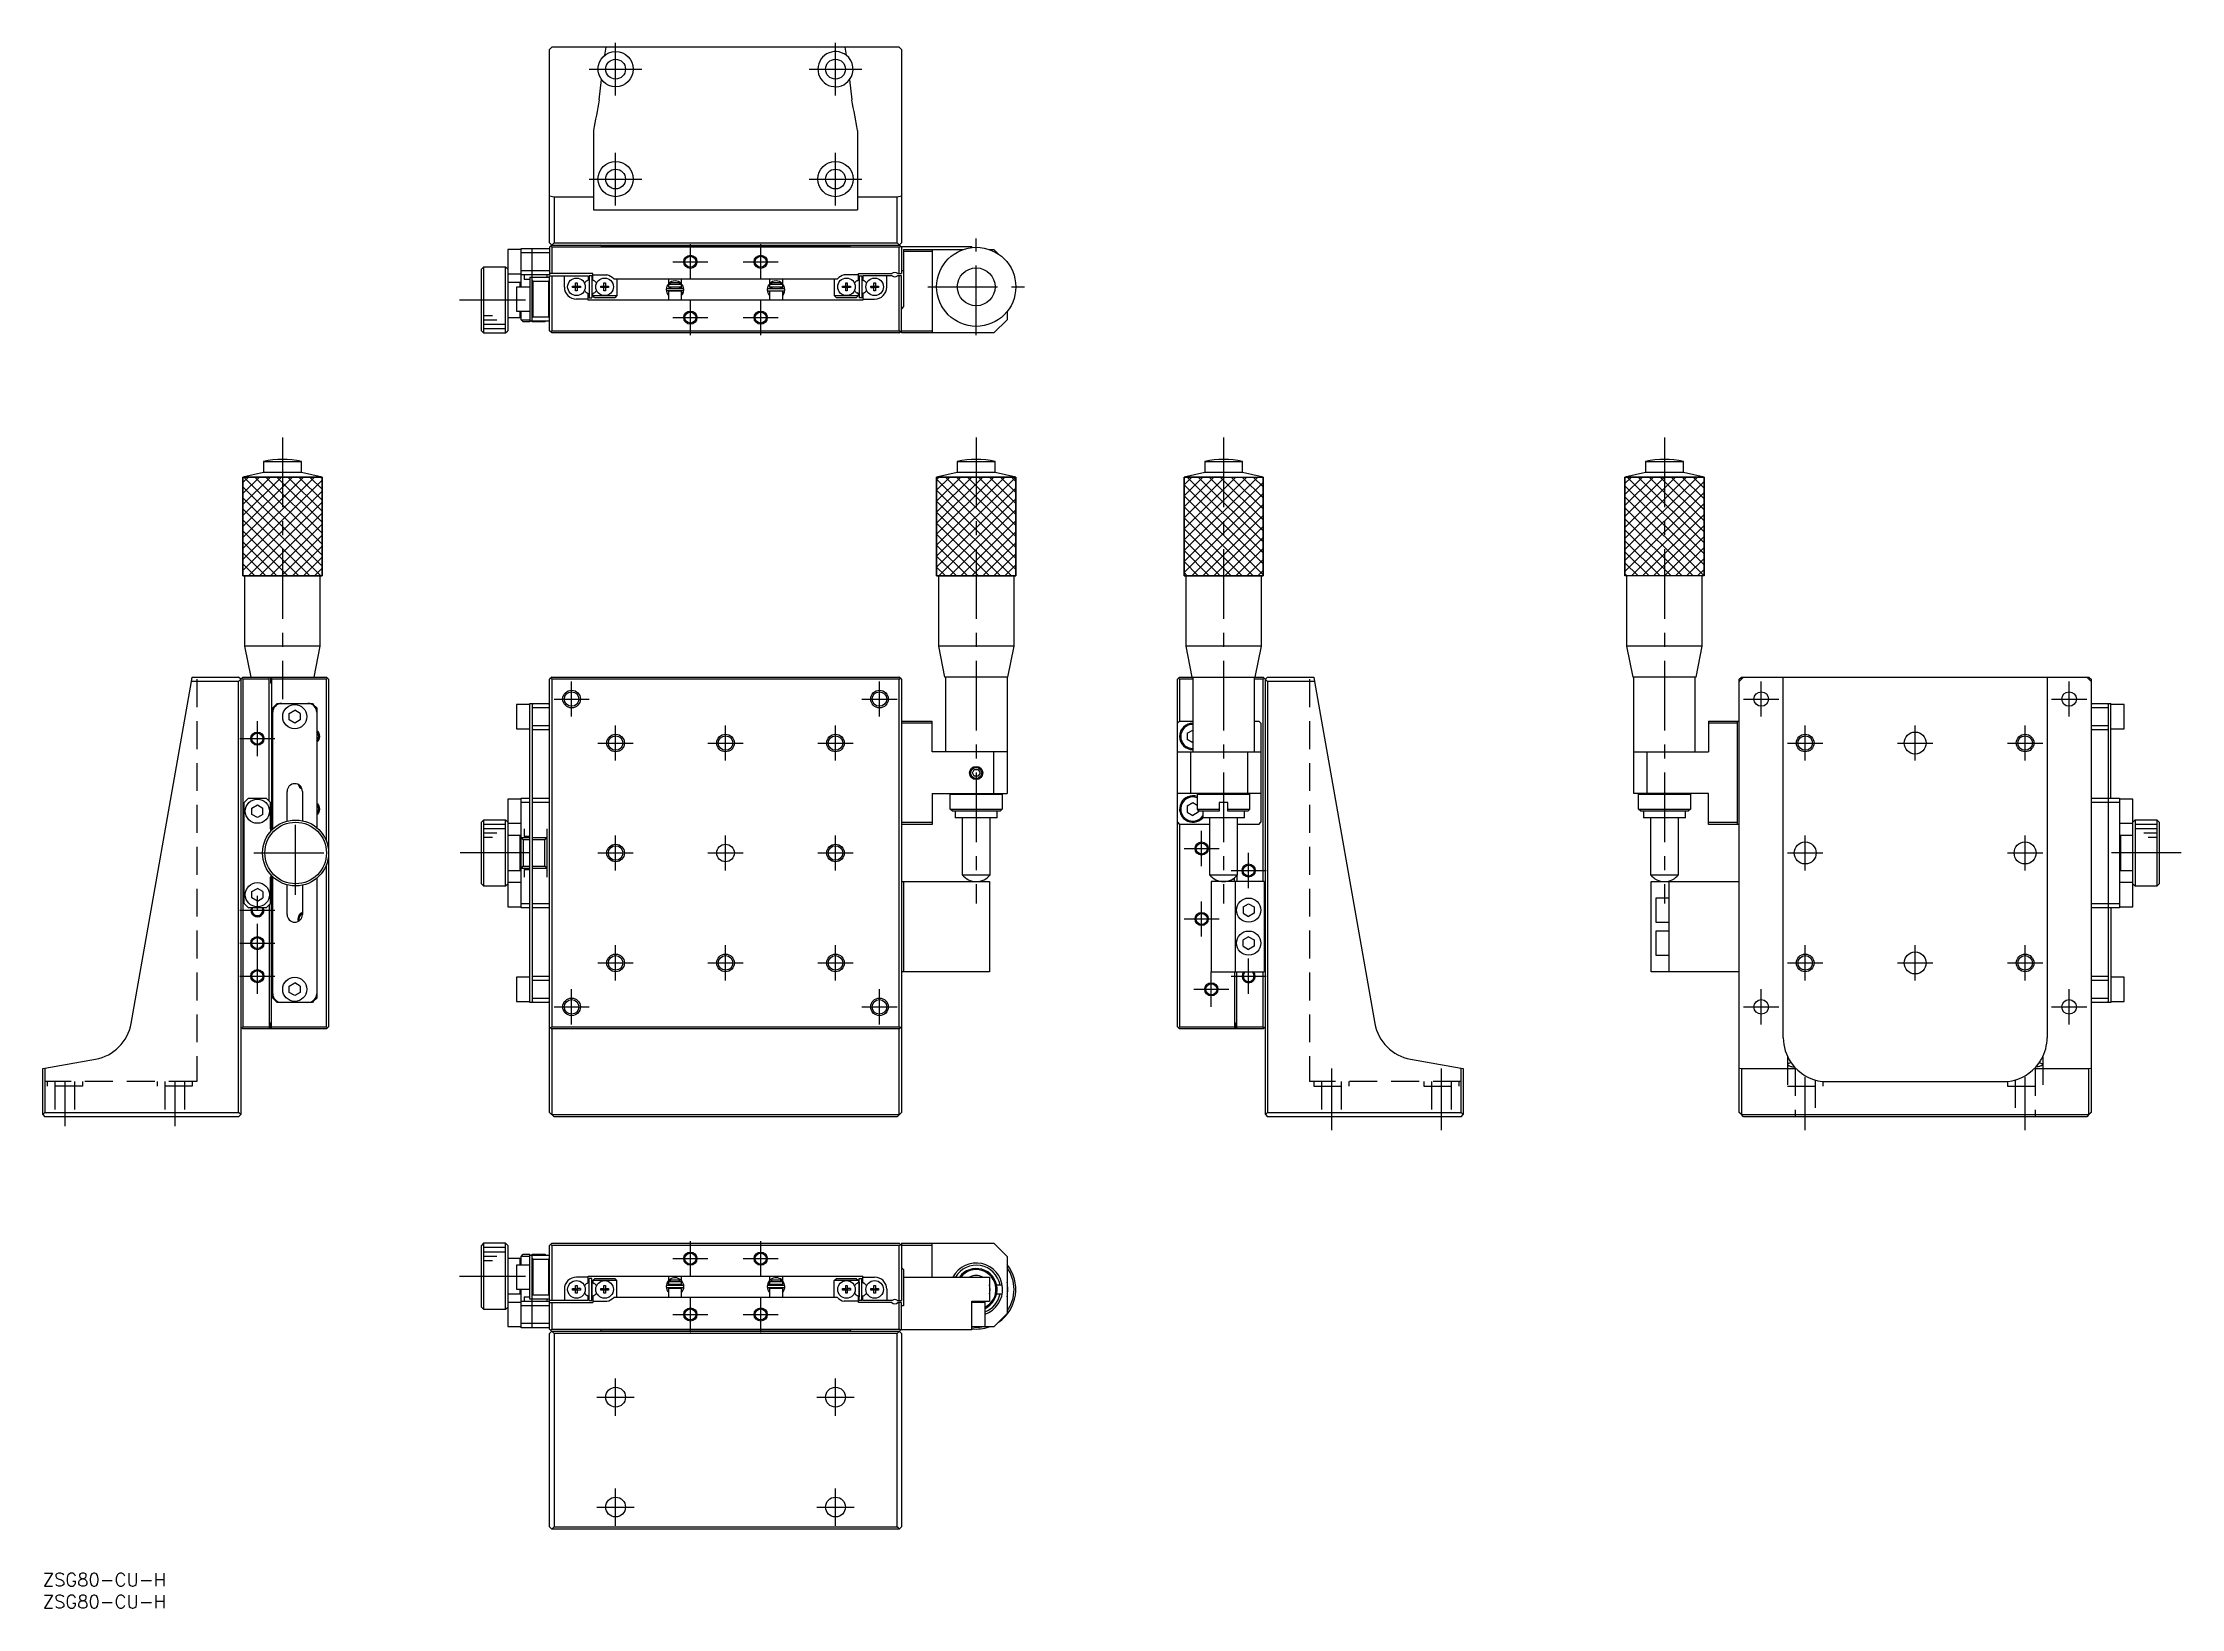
# Model space of a CAD drawing. Extents: x 0 to 486, y -8 to 348.
import ezdxf

# ---------------------------------------------------------------- set-up
doc = ezdxf.new("R2010")
doc.units = 0
doc.header["$LTSCALE"] = 0.5
doc.linetypes.add('CENTER', pattern=[50.8, 31.75, -6.35, 6.35, -6.35])
doc.linetypes.add('DASHED', pattern=[19.05, 12.7, -6.35])
for name, color, linetype in [('MSM_CENTER', 1, 'CENTER'), ('MSM_CONTINUOUS', 7, 'CONTINUOUS'), ('MSM_DASHED', 4, 'DASHED'), ('MSM_NARROW', 5, 'CONTINUOUS'), ('MSM_PART_NUMBER', 7, 'CONTINUOUS')]:
    doc.layers.add(name, color=color, linetype=linetype)
doc.styles.get("Standard").update_dxf_attribs({"font": 'txt.shx', "height": 3, "bigfont": 'bigfont.shx'})

# ---------------------------------------------------------------- blocks, each defined once
blk = doc.blocks.new('*U2')
at = {"layer": 'MSM_PART_NUMBER'}
blk.add_text('ZSG80-CU-H', height=3, dxfattribs=at).set_placement((0, -3))
blk = doc.blocks.new('*U3')
at = {"layer": 'MSM_PART_NUMBER'}
blk.add_text('ZSG80-CU-H', height=3, dxfattribs=at).set_placement((0, -8))

msp = doc.modelspace()

# ---------------------------------------------------------------- linework, layer by layer
at = {"layer": 'MSM_CENTER'}
for p, q in [((130.25, 336), (130.25, 348)), ((180.250009, 336.000008), (180.250009, 347.999995)), ((124.25, 342), (136.25, 342)), ((174.250016, 342.000001), (186.250003, 342.000001)), ((130.25, 311), (130.25, 323)), ((180.249987, 311.00038), (180.249987, 323.000353)), ((124.25, 317), (136.25, 317)), ((174.25, 317.000367), (186.249973, 317.000367)), ((147.25, 294.2), (147.25, 302.2)), ((163.25, 294.2), (163.25, 302.2)), ((212.25, 281.5), (212.25, 303.5)), ((143.25, 298.2), (151.25, 298.2)), ((159.25, 298.2), (167.25, 298.2)), ((201.25, 292.5), (223.25, 292.5)), ((109.75, 289.5), (94.75, 289.5)), ((147.25, 281.5), (147.25, 289.5)), ((163.25, 281.5), (163.25, 289.5)), ((143.25, 285.5), (151.25, 285.5)), ((159.25, 285.5), (167.25, 285.5)), ((54.5, 258.25), (54.5, 198.75)), ((212.25, 258.25), (212.25, 152.250156)), ((268.5, 258.25), (268.5, 152.250156)), ((368.75, 258.25), (368.75, 152.250156)), ((120.25, 194.75), (120.25, 202.75)), ((190.25, 194.75), (190.25, 202.75)), ((390.75, 194.75), (390.75, 202.75)), ((460.75, 194.75), (460.75, 202.75)), ((116.25, 198.75), (124.25, 198.75)), ((186.25, 198.75), (194.25, 198.75)), ((386.75, 198.75), (394.75, 198.75)), ((456.75, 198.75), (464.75, 198.75)), ((44.8, 189.75), (52.8, 189.75)), ((48.8, 185.75), (48.8, 193.75)), ((130.25, 184.75), (130.25, 192.75)), ((155.25, 184.75), (155.25, 192.75)), ((180.25, 184.75), (180.25, 192.75)), ((400.75, 184.75), (400.75, 192.75)), ((425.75, 184.75), (425.75, 192.75)), ((450.75, 184.75), (450.75, 192.75)), ((126.25, 188.75), (134.25, 188.75)), ((151.25, 188.75), (159.25, 188.75)), ((176.25, 188.75), (184.25, 188.75)), ((396.75, 188.75), (404.75, 188.75)), ((421.75, 188.75), (429.75, 188.75)), ((446.75, 188.75), (454.75, 188.75)), ((57.5, 154.25), (57.5, 173.25)), ((130.25, 159.75), (130.25, 167.75)), ((155.25, 159.75), (155.25, 167.75)), ((180.25, 159.75), (180.25, 167.75)), ((263.5, 160.75), (263.5, 168.75)), ((400.75, 159.75), (400.75, 167.75)), ((450.75, 159.75), (450.75, 167.75)), ((48, 163.75), (67, 163.75)), ((110.75, 163.75), (94.75, 163.75)), ((126.25, 163.75), (134.25, 163.75)), ((151.25, 163.75), (159.25, 163.75)), ((176.25, 163.75), (184.25, 163.75)), ((259.5, 164.75), (267.5, 164.75)), ((274.2, 155.75), (274.2, 163.75)), ((396.75, 163.75), (404.75, 163.75)), ((446.75, 163.75), (454.75, 163.75)), ((486.25, 163.75), (470.25, 163.75)), ((270.2, 159.75), (278.2, 159.75)), ((44.8, 150.75), (52.8, 150.75)), ((48.8, 131.75), (48.8, 154.75)), ((263.5, 144.75), (263.5, 152.75)), ((259.5, 148.75), (267.5, 148.75)), ((44.8, 143.25), (52.8, 143.25)), ((130.25, 134.75), (130.25, 142.75)), ((155.25, 134.75), (155.25, 142.75)), ((180.25, 134.75), (180.25, 142.75)), ((400.75, 134.75), (400.75, 142.75)), ((425.75, 134.75), (425.75, 142.75)), ((450.75, 134.75), (450.75, 142.75)), ((126.25, 138.75), (134.25, 138.75)), ((151.25, 138.75), (159.25, 138.75)), ((176.25, 138.75), (184.25, 138.75)), ((265.7, 128.75), (265.7, 136.75)), ((274.2, 131.75), (274.2, 139.75)), ((396.75, 138.75), (404.75, 138.75)), ((421.75, 138.75), (429.75, 138.75)), ((446.75, 138.75), (454.75, 138.75)), ((44.8, 135.75), (52.8, 135.75)), ((120.25, 124.75), (120.25, 132.75)), ((190.25, 124.75), (190.25, 132.75)), ((261.7, 132.75), (269.7, 132.75)), ((270.2, 135.75), (278.2, 135.75)), ((390.75, 124.75), (390.75, 132.75)), ((460.75, 124.75), (460.75, 132.75)), ((116.25, 128.75), (124.25, 128.75)), ((186.25, 128.75), (194.25, 128.75)), ((386.75, 128.75), (394.75, 128.75)), ((456.75, 128.75), (464.75, 128.75)), ((293, 114.75), (293, 100.75)), ((318, 114.75), (318, 100.75)), ((400.75, 100.75), (400.75, 112.75)), ((450.750009, 100.750008), (450.750009, 112.749995)), ((5, 111.661837), (5, 101.661837)), ((30, 111.661837), (30, 101.661837)), ((147.25, 67.5), (147.25, 75.5)), ((163.25, 67.5), (163.25, 75.5)), ((143.25, 71.5), (151.25, 71.5)), ((159.25, 71.5), (167.25, 71.5)), ((94.75, 67.5), (109.75, 67.5)), ((143.25, 58.8), (151.25, 58.8)), ((147.25, 54.8), (147.25, 62.8)), ((159.25, 58.8), (167.25, 58.8)), ((163.25, 54.8), (163.25, 62.8)), ((130.25, 35.75), (130.25, 44.25)), ((180.25, 35.75), (180.25, 44.25)), ((126, 40), (134.5, 40)), ((176, 40), (184.5, 40)), ((126, 15), (134.5, 15)), ((130.25, 10.75), (130.25, 19.25)), ((176, 15), (184.5, 15)), ((180.25, 10.75), (180.25, 19.25))]:
    msp.add_line(p, q, dxfattribs=at)
at = {"layer": 'MSM_CONTINUOUS'}
for p, q in [((115.75, 347), (115.25, 346.5)), ((115.25, 302.5), (115.25, 346.5)), ((194.75, 347), (115.75, 347)), ((127.805355, 345.166025), (128.108572, 347)), ((182.391428, 347), (182.694645, 345.166025)), ((195.25, 346.5), (194.75, 347)), ((195.25, 346.5), (195.25, 302.5)), ((126.523977, 335.001351), (127.033002, 339.622832)), ((183.466998, 339.622832), (183.976023, 335.001351)), ((125.25, 328.056759), (125.25, 310)), ((185.25, 328.056759), (185.25, 310)), ((115.25, 313.176327), (116.25, 313)), ((116.25, 313), (125.25, 313)), ((116.25, 313), (116.25, 302.5)), ((185.25, 313), (194.25, 313)), ((194.25, 313), (195.25, 313.176327)), ((194.25, 302.5), (194.25, 313)), ((125.25, 310), (185.25, 310)), ((116.25, 302.5), (115.25, 301.5)), ((115.25, 302.5), (115.75, 302)), ((115.25, 301.5), (115.25, 295.2)), ((115.5, 301.75), (115.75, 301.5)), ((115.75, 302), (194.75, 302)), ((194.75, 301.5), (115.75, 301.5)), ((115.75, 301.5), (115.75, 295.5)), ((116.25, 302.5), (194.25, 302.5)), ((127.1, 301.65), (126.75, 302)), ((183.4, 301.65), (127.1, 301.65)), ((183.75, 302), (183.4, 301.65)), ((194.25, 302.5), (195.25, 301.5)), ((194.75, 302), (195.25, 302.5)), ((194.75, 301.5), (195, 301.75)), ((194.75, 295.5), (194.75, 301.5)), ((195.25, 301.7), (211.25, 301.7)), ((195.25, 301.7), (195.25, 295.5)), ((211.25, 301.444272), (211.25, 301.7)), ((100.25, 297), (99.75, 296.5)), ((100.25, 297), (100.25, 282)), ((105.25, 297), (100.25, 297)), ((105.25, 282), (105.25, 297)), ((105.75, 296.5), (105.25, 297)), ((105.75, 300.95), (105.75, 282.5)), ((108.75, 300.95), (105.75, 300.95)), ((108.75, 301.2), (115.25, 301.2)), ((108.75, 292.45), (108.75, 301.2)), ((115.25, 300.2), (108.75, 300.2)), ((111.25, 284.5), (111.25, 301.2)), ((195.75, 301), (195.75, 288)), ((195.75, 301), (209.29196, 301)), ((202.25, 300.5), (195.75, 300.5)), ((202.25, 301), (202.25, 282)), ((215.20804, 301), (216.25, 301)), ((217.301042, 299.948958), (216.25, 301)), ((99.75, 282.5), (99.75, 296.5)), ((105.75, 295.45), (108.75, 295.45)), ((108.55, 293.5), (105.75, 293.5)), ((107.75, 292.45), (107.75, 286.95)), ((110.75, 292.45), (107.75, 292.45)), ((108.55, 292.45), (108.55, 293.5)), ((108.75, 293.3), (108.55, 293.5)), ((108.75, 296.2), (115.25, 296.2)), ((115.25, 295.2), (108.75, 295.2)), ((109.45, 295.2), (109.45, 294.2)), ((110.75, 294.2), (109.45, 294.2)), ((110.75, 294.7), (110.75, 284.5)), ((110.75, 294.7), (115.25, 294.7)), ((111.25, 293.9), (111.45, 293.7)), ((115.05, 293.7), (111.45, 293.7)), ((111.45, 293.7), (111.45, 285.7)), ((114.65, 295.2), (114.65, 294.7)), ((115.05, 293.7), (115.25, 293.9)), ((115.05, 285.7), (115.05, 293.7)), ((125.05, 295.5), (115.25, 295.5)), ((115.25, 282.5), (115.25, 295)), ((115.25, 295), (124.05, 295)), ((115.75, 295), (115.75, 282.5)), ((118.6, 292.45), (118.6, 295)), ((120.463639, 292.68), (121.17, 292.68)), ((120.463639, 292.32), (120.463639, 292.68)), ((121.17, 292.32), (120.463639, 292.32)), ((121.17, 293.386361), (121.53, 293.386361)), ((121.17, 292.68), (121.17, 293.386361)), ((121.180372, 292.669628), (121.17, 292.68)), ((121.180372, 292.330372), (121.17, 292.32)), ((121.17, 291.613639), (121.17, 292.32)), ((121.180372, 292.669628), (121.519628, 292.669628)), ((121.180372, 292.330372), (121.180372, 292.669628)), ((121.519628, 292.330372), (121.180372, 292.330372)), ((121.519628, 292.669628), (121.53, 292.68)), ((121.519628, 292.669628), (121.519628, 292.330372)), ((121.519628, 292.330372), (121.53, 292.32)), ((121.53, 293.386361), (121.53, 292.68)), ((121.53, 292.68), (122.236361, 292.68)), ((121.53, 292.32), (121.53, 291.613639)), ((122.236361, 292.32), (121.53, 292.32)), ((122.236361, 292.68), (122.236361, 292.32)), ((124.05, 294.044412), (123.75625, 293.874815)), ((124.05, 295), (124.05, 294.044412)), ((124.25, 295), (124.25, 290)), ((124.85, 295), (124.25, 295)), ((124.85, 295), (124.85, 290)), ((125.05, 294.044412), (125.05, 295.5)), ((125.05, 295.2), (128.272015, 295.2)), ((125.34375, 293.874815), (125.05, 294.044412)), ((126.863639, 292.68), (127.57, 292.68)), ((126.863639, 292.32), (126.863639, 292.68)), ((127.57, 292.32), (126.863639, 292.32)), ((127.57, 293.386361), (127.93, 293.386361)), ((127.57, 292.68), (127.57, 293.386361)), ((127.580372, 292.669628), (127.57, 292.68)), ((127.580372, 292.330372), (127.57, 292.32)), ((127.57, 291.613639), (127.57, 292.32)), ((127.580372, 292.669628), (127.919628, 292.669628)), ((127.580372, 292.330372), (127.580372, 292.669628)), ((127.919628, 292.330372), (127.580372, 292.330372)), ((127.919628, 292.669628), (127.93, 292.68)), ((127.919628, 292.669628), (127.919628, 292.330372)), ((127.919628, 292.330372), (127.93, 292.32)), ((127.93, 293.386361), (127.93, 292.68)), ((127.93, 292.68), (128.636361, 292.68)), ((127.93, 292.32), (127.93, 291.613639)), ((128.636361, 292.32), (127.93, 292.32)), ((128.636361, 292.68), (128.636361, 292.32)), ((129.829062, 294.3), (180.670938, 294.3)), ((130.55, 294.3), (130.55, 290.5)), ((145.544371, 292.079494), (141.994371, 292.079494)), ((142.25, 294.3), (142.25, 293.15339)), ((142.25, 293.152642), (142.25, 293.15254)), ((145.25, 293), (142.25, 293)), ((142.25, 293), (142.25, 292.5)), ((142.25, 292.5), (145.25, 292.5)), ((142.284103, 292.3), (142.75, 292.3)), ((142.304317, 293), (142.833485, 293.5)), ((142.75, 292.5), (142.75, 292.079494)), ((142.833485, 293.5), (144.666515, 293.5)), ((144.666515, 293.5), (145.195683, 293)), ((144.75, 292.079494), (144.75, 292.5)), ((144.75, 292.3), (145.25, 292.3)), ((145.179353, 292.50005), (145.303976, 292.079546)), ((145.25, 293.197432), (145.25, 294.3)), ((145.25, 293.19646), (145.25, 293.196563)), ((145.25, 292.5), (145.25, 293)), ((145.25, 292.31435), (145.25, 292.314497)), ((145.25, 292.314128), (145.25, 292.314272)), ((145.25, 292.3), (145.25, 292.314106)), ((145.59527, 291.0409), (145.767904, 291.825854)), ((168.506687, 292.070266), (164.956687, 292.070266)), ((165.25, 294.3), (165.25, 293.186982)), ((165.25, 293.186763), (165.25, 293.186619)), ((168.25, 293), (165.25, 293)), ((165.25, 293), (165.25, 292.5)), ((165.25, 292.5), (168.25, 292.5)), ((165.25, 292.3), (165.75, 292.3)), ((165.304317, 293), (165.833485, 293.5)), ((165.75, 292.5), (165.75, 292.070266)), ((165.833485, 293.5), (167.666515, 293.5)), ((167.666515, 293.5), (168.195683, 293)), ((167.75, 292.070266), (167.75, 292.5)), ((167.75, 292.3), (168.214547, 292.3)), ((168.137421, 292.500038), (168.266292, 292.070318)), ((168.25, 293.145384), (168.25, 294.3)), ((168.25, 292.5), (168.25, 293)), ((168.572167, 291.065224), (168.73022, 291.816625)), ((179.95, 294.3), (179.95, 290.5)), ((181.863639, 292.68), (182.57, 292.68)), ((181.863639, 292.32), (181.863639, 292.68)), ((182.57, 292.32), (181.863639, 292.32)), ((185.45, 295.2), (182.227985, 295.2)), ((182.57, 293.386361), (182.93, 293.386361)), ((182.57, 292.68), (182.57, 293.386361)), ((182.580372, 292.669628), (182.57, 292.68)), ((182.580372, 292.330372), (182.57, 292.32)), ((182.57, 291.613639), (182.57, 292.32)), ((182.580372, 292.669628), (182.919628, 292.669628)), ((182.580372, 292.330372), (182.580372, 292.669628)), ((182.919628, 292.330372), (182.580372, 292.330372)), ((182.919628, 292.669628), (182.93, 292.68)), ((182.919628, 292.669628), (182.919628, 292.330372)), ((182.919628, 292.330372), (182.93, 292.32)), ((182.93, 293.386361), (182.93, 292.68)), ((182.93, 292.68), (183.636361, 292.68)), ((182.93, 292.32), (182.93, 291.613639)), ((183.636361, 292.32), (182.93, 292.32)), ((183.636361, 292.68), (183.636361, 292.32)), ((185.15625, 293.874815), (185.45, 294.044412)), ((185.45, 295.5), (193.088562, 295.5)), ((185.45, 294.044412), (185.45, 295.5)), ((185.65, 295), (185.65, 290)), ((185.65, 295), (186.25, 295)), ((186.25, 295), (186.25, 290)), ((186.45, 295), (186.45, 294.044412)), ((193.15, 295), (186.45, 295)), ((186.45, 294.044412), (186.74375, 293.874815)), ((188.263639, 292.68), (188.97, 292.68)), ((188.263639, 292.32), (188.263639, 292.68)), ((188.263639, 292.32), (188.97, 292.32)), ((188.97, 293.386361), (189.33, 293.386361)), ((188.97, 292.68), (188.97, 293.386361)), ((188.980372, 292.669628), (188.97, 292.68)), ((188.980372, 292.330372), (188.97, 292.32)), ((188.97, 291.613639), (188.97, 292.32)), ((188.980372, 292.669628), (189.319628, 292.669628)), ((188.980372, 292.330372), (188.980372, 292.669628)), ((189.319628, 292.330372), (188.980372, 292.330372)), ((189.319628, 292.669628), (189.33, 292.68)), ((189.319628, 292.669628), (189.319628, 292.330372)), ((189.319628, 292.330372), (189.33, 292.32)), ((189.33, 293.386361), (189.33, 292.68)), ((189.33, 292.68), (190.036361, 292.68)), ((189.33, 292.32), (189.33, 291.613639)), ((190.036361, 292.32), (189.33, 292.32)), ((190.036361, 292.68), (190.036361, 292.32)), ((191.9, 292.45), (191.9, 295)), ((195.25, 295), (194.35, 295)), ((194.411438, 295.5), (195.25, 295.5)), ((194.75, 282.5), (194.75, 295)), ((195.25, 296.2), (195.75, 296.2)), ((195.25, 282), (195.25, 295)), ((107.75, 286.95), (110.75, 286.95)), ((108.55, 285.5), (108.55, 286.95)), ((108.75, 285), (108.75, 286.95)), ((121.53, 291.613639), (121.17, 291.613639)), ((124.05, 289.7), (121.35, 289.7)), ((123.75625, 291.125185), (124.05, 290.955588)), ((124.05, 289.5), (124.05, 290.955588)), ((186.45, 289.5), (124.05, 289.5)), ((124.25, 290), (124.85, 290)), ((125.05, 290.955588), (125.34375, 291.125185)), ((125.05, 290.5), (125.05, 290.955588)), ((125.05, 290.5), (130.55, 290.5)), ((125.55, 290), (125.05, 290.5)), ((130.05, 290), (125.55, 290)), ((127.93, 291.613639), (127.57, 291.613639)), ((130.55, 290.5), (130.05, 290)), ((141.902653, 291.141535), (141.903022, 291.140381)), ((141.903022, 291.140381), (141.903769, 291.138065)), ((141.903769, 291.138065), (141.904159, 291.136868)), ((141.904159, 291.136868), (141.904694, 291.135234)), ((141.904694, 291.135234), (141.905004, 291.134293)), ((141.905004, 291.134293), (141.905497, 291.132808)), ((141.905497, 291.132808), (141.905808, 291.131876)), ((141.905808, 291.131876), (141.906524, 291.129746)), ((141.906524, 291.129746), (141.924264, 291.082757)), ((141.92432, 291.086318), (141.923967, 291.084188)), ((141.923967, 291.084188), (141.924743, 291.084506)), ((141.924264, 291.082757), (141.923967, 291.084188)), ((141.925281, 291.083013), (141.941763, 291.044758)), ((141.994371, 291.629494), (145.544371, 291.629494)), ((142.259537, 291.499986), (142.234753, 291.629476)), ((145.25, 291.5), (142.25, 291.5)), ((142.25, 291.5), (142.25, 289.5)), ((142.359223, 291.500041), (142.593923, 291.629494)), ((142.75, 291.629494), (142.75, 291.5)), ((144.75, 291.5), (144.75, 291.629494)), ((144.944819, 291.629494), (145.179525, 291.500031)), ((145.609702, 291.07409), (145.249971, 291.202907)), ((145.25, 289.5), (145.25, 291.5)), ((145.262371, 291.206373), (145.25, 291.213404)), ((145.250152, 290.512023), (145.613551, 291.083229)), ((145.275823, 291.199067), (145.262371, 291.206373)), ((145.290255, 291.19154), (145.275823, 291.199067)), ((145.305559, 291.183849), (145.290255, 291.19154)), ((145.321621, 291.17605), (145.305559, 291.183849)), ((145.338321, 291.168203), (145.321621, 291.17605)), ((145.355534, 291.160366), (145.338321, 291.168203)), ((145.373131, 291.152597), (145.355534, 291.160366)), ((145.39098, 291.144956), (145.373131, 291.152597)), ((145.408949, 291.137498), (145.39098, 291.144956)), ((145.426902, 291.13028), (145.408949, 291.137498)), ((145.444705, 291.123356), (145.426902, 291.13028)), ((145.462226, 291.116777), (145.444705, 291.123356)), ((145.479332, 291.110592), (145.462226, 291.116777)), ((145.495897, 291.104849), (145.479332, 291.110592)), ((145.511796, 291.09959), (145.495897, 291.104849)), ((145.526911, 291.094853), (145.511796, 291.09959)), ((145.541128, 291.090676), (145.526911, 291.094853)), ((145.554341, 291.087088), (145.541128, 291.090676)), ((145.566451, 291.084117), (145.554341, 291.087088)), ((145.577367, 291.081785), (145.566451, 291.084117)), ((145.587009, 291.080109), (145.577367, 291.081785)), ((145.595304, 291.079102), (145.587009, 291.080109)), ((145.602189, 291.078772), (145.595304, 291.079102)), ((145.607614, 291.07912), (145.602189, 291.078772)), ((145.611537, 291.080145), (145.607614, 291.07912)), ((145.61393, 291.081839), (145.611537, 291.080145)), ((145.613221, 291.63825), (145.612443, 291.640081)), ((145.626348, 291.604949), (145.613221, 291.63825)), ((145.614774, 291.084188), (145.61393, 291.081839)), ((145.614478, 291.082757), (145.626815, 291.114344)), ((145.637794, 291.571046), (145.626348, 291.604949)), ((145.626815, 291.114344), (145.638201, 291.148275)), ((145.647531, 291.536624), (145.637794, 291.571046)), ((145.638201, 291.148275), (145.647876, 291.182724)), ((145.655537, 291.501767), (145.647531, 291.536624)), ((145.647876, 291.182724), (145.655816, 291.217603)), ((145.661792, 291.46656), (145.655537, 291.501767)), ((145.655816, 291.217603), (145.662004, 291.252828)), ((145.666281, 291.43109), (145.661792, 291.46656)), ((145.662004, 291.252828), (145.666423, 291.288311)), ((145.668994, 291.395442), (145.666281, 291.43109)), ((145.666423, 291.288311), (145.669065, 291.323966)), ((145.669922, 291.359705), (145.668994, 291.395442)), ((145.669065, 291.323966), (145.669922, 291.359705)), ((164.86497, 291.132306), (164.865339, 291.131153)), ((164.865339, 291.131153), (164.866086, 291.128837)), ((164.866086, 291.128837), (164.866475, 291.127639)), ((164.866475, 291.127639), (164.867011, 291.126005)), ((164.867011, 291.126005), (164.867321, 291.125065)), ((164.867321, 291.125065), (164.867814, 291.123579)), ((164.867814, 291.123579), (164.868125, 291.122648)), ((164.868125, 291.122648), (164.868841, 291.120518)), ((164.868841, 291.120518), (164.88658, 291.073528)), ((164.886636, 291.07709), (164.886284, 291.074959)), ((164.886284, 291.074959), (164.887059, 291.075278)), ((164.88658, 291.073528), (164.886284, 291.074959)), ((164.887597, 291.073784), (164.900553, 291.043529)), ((164.956687, 291.620266), (168.506687, 291.620266)), ((165.220725, 291.495572), (165.197069, 291.620248)), ((165.249626, 291.388766), (165.220725, 291.495572)), ((168.25, 291.5), (165.25, 291.5)), ((165.25, 291.5), (165.25, 289.5)), ((165.327547, 291.500045), (165.556239, 291.620266)), ((165.75, 291.620266), (165.75, 291.5)), ((167.75, 291.5), (167.75, 291.620266)), ((167.907136, 291.620266), (168.135853, 291.500008)), ((168.572019, 291.064862), (168.249962, 291.173237)), ((168.25, 289.5), (168.25, 291.5)), ((168.263593, 291.176745), (168.25, 291.183632)), ((168.250169, 290.545646), (168.575868, 291.074)), ((168.277825, 291.169759), (168.263593, 291.176745)), ((168.29261, 291.162715), (168.277825, 291.169759)), ((168.307857, 291.155658), (168.29261, 291.162715)), ((168.323476, 291.148628), (168.307857, 291.155658)), ((168.33937, 291.141669), (168.323476, 291.148628)), ((168.355446, 291.134823), (168.33937, 291.141669)), ((168.371604, 291.128131), (168.355446, 291.134823)), ((168.387748, 291.121634), (168.371604, 291.128131)), ((168.40378, 291.11537), (168.387748, 291.121634)), ((168.419603, 291.109378), (168.40378, 291.11537)), ((168.435121, 291.103695), (168.419603, 291.109378)), ((168.450241, 291.098353), (168.435121, 291.103695)), ((168.464871, 291.093386), (168.450241, 291.098353)), ((168.478922, 291.088824), (168.464871, 291.093386)), ((168.49231, 291.084694), (168.478922, 291.088824)), ((168.504954, 291.081022), (168.49231, 291.084694)), ((168.516776, 291.077828), (168.504954, 291.081022)), ((168.527707, 291.075134), (168.516776, 291.077828)), ((168.537679, 291.072954), (168.527707, 291.075134)), ((168.546633, 291.071303), (168.537679, 291.072954)), ((168.554514, 291.07019), (168.546633, 291.071303)), ((168.561275, 291.069622), (168.554514, 291.07019)), ((168.557587, 291.031672), (168.572167, 291.065224)), ((168.566874, 291.069602), (168.561275, 291.069622)), ((168.571278, 291.070131), (168.566874, 291.069602)), ((168.574461, 291.071205), (168.571278, 291.070131)), ((168.576402, 291.072818), (168.574461, 291.071205)), ((168.575538, 291.629022), (168.57476, 291.630853)), ((168.588664, 291.595721), (168.575538, 291.629022)), ((168.577091, 291.074959), (168.576402, 291.072818)), ((168.576795, 291.073528), (168.589132, 291.105115)), ((168.60011, 291.561817), (168.588664, 291.595721)), ((168.589132, 291.105115), (168.600517, 291.139047)), ((168.609848, 291.527395), (168.60011, 291.561817)), ((168.600517, 291.139047), (168.610192, 291.173496)), ((168.617854, 291.492538), (168.609848, 291.527395)), ((168.610192, 291.173496), (168.618133, 291.208375)), ((168.624109, 291.457331), (168.617854, 291.492538)), ((168.618133, 291.208375), (168.62432, 291.243599)), ((168.628598, 291.421861), (168.624109, 291.457331)), ((168.62432, 291.243599), (168.62874, 291.279082)), ((168.63131, 291.386214), (168.628598, 291.421861)), ((168.62874, 291.279082), (168.631381, 291.314737)), ((168.632239, 291.350477), (168.63131, 291.386214)), ((168.631381, 291.314737), (168.632239, 291.350477)), ((179.95, 290.5), (185.45, 290.5)), ((180.45, 290), (179.95, 290.5)), ((184.95, 290), (180.45, 290)), ((182.93, 291.613639), (182.57, 291.613639)), ((185.45, 290.5), (184.95, 290)), ((185.45, 290.955588), (185.15625, 291.125185)), ((185.45, 290.5), (185.45, 290.955588)), ((186.25, 290), (185.65, 290)), ((186.74375, 291.125185), (186.45, 290.955588)), ((186.45, 290.955588), (186.45, 289.5)), ((186.45, 289.7), (189.15, 289.7)), ((189.33, 291.613639), (188.97, 291.613639)), ((195.75, 288), (195.25, 287.5)), ((99.75, 282.5), (100.25, 282)), ((105.25, 282), (105.75, 282.5)), ((105.75, 285.5), (108.55, 285.5)), ((108.55, 285.5), (108.75, 285.7)), ((108.75, 285), (110.75, 285)), ((108.75, 285), (109.25, 284.5)), ((110.75, 284.5), (109.25, 284.5)), ((115.25, 284.7), (110.75, 284.7)), ((111.45, 285.7), (111.25, 285.5)), ((114.15, 284.5), (111.25, 284.5)), ((111.45, 285.7), (115.05, 285.7)), ((114.15, 284.5), (114.35, 284.7)), ((115.25, 285.5), (115.05, 285.7)), ((115.75, 282), (115.25, 282.5)), ((115.75, 282.5), (115.5, 282.25)), ((115.75, 282.5), (194.75, 282.5)), ((195, 282.25), (194.75, 282.5)), ((194.75, 282), (195.25, 282.5)), ((195.25, 282.5), (202.25, 282.5)), ((216.25, 282), (219.25, 285)), ((219.25, 286.843146), (219.25, 285)), ((100.25, 282), (105.25, 282)), ((194.75, 282), (115.75, 282)), ((216.25, 282), (195.25, 282)), ((50.2, 250.25), (45.5, 249.25)), ((45.5, 249.25), (63.5, 249.25)), ((45.5, 226.75), (45.5, 249.25)), ((50.2, 252.75), (58.8, 252.75)), ((50.2, 252.75), (50.2, 250.25)), ((58.8, 250.25), (50.2, 250.25)), ((58.8, 250.25), (58.8, 252.75)), ((63.5, 249.25), (58.8, 250.25)), ((63.5, 249.25), (63.5, 226.75)), ((207.95, 250.25), (203.25, 249.25)), ((203.25, 249.25), (221.25, 249.25)), ((203.25, 226.75), (203.25, 249.25)), ((207.95, 252.75), (216.55, 252.75)), ((207.95, 252.75), (207.95, 250.25)), ((216.55, 250.25), (207.95, 250.25)), ((216.55, 250.25), (216.55, 252.75)), ((221.25, 249.25), (216.55, 250.25)), ((221.25, 249.25), (221.25, 226.75)), ((264.2, 250.25), (259.5, 249.25)), ((259.5, 249.25), (277.5, 249.25)), ((259.5, 226.75), (259.5, 249.25)), ((264.2, 252.75), (272.8, 252.75)), ((264.2, 252.75), (264.2, 250.25)), ((272.8, 250.25), (264.2, 250.25)), ((272.8, 250.25), (272.8, 252.75)), ((277.5, 249.25), (272.8, 250.25)), ((277.5, 249.25), (277.5, 226.75)), ((364.45, 250.25), (359.75, 249.25)), ((359.75, 249.25), (377.75, 249.25)), ((359.75, 226.75), (359.75, 249.25)), ((364.45, 252.75), (373.05, 252.75)), ((364.45, 252.75), (364.45, 250.25)), ((373.05, 250.25), (364.45, 250.25)), ((373.05, 250.25), (373.05, 252.75)), ((377.75, 249.25), (373.05, 250.25)), ((377.75, 249.25), (377.75, 226.75)), ((63.5, 226.75), (45.5, 226.75)), ((45.9, 226.75), (45.9, 210.75)), ((63.1, 210.75), (63.1, 226.75)), ((221.25, 226.75), (203.25, 226.75)), ((203.65, 226.75), (203.65, 210.75)), ((220.85, 210.75), (220.85, 226.75)), ((277.5, 226.75), (259.5, 226.75)), ((259.9, 226.75), (259.9, 210.75)), ((277.1, 210.75), (277.1, 226.75)), ((377.75, 226.75), (359.75, 226.75)), ((360.15, 226.75), (360.15, 210.75)), ((377.35, 210.75), (377.35, 226.75)), ((63.1, 210.75), (45.9, 210.75)), ((45.9, 210.75), (47.3, 203.75)), ((61.7, 203.75), (63.1, 210.75)), ((220.85, 210.75), (203.65, 210.75)), ((203.65, 210.75), (205.05, 203.75)), ((219.45, 203.75), (220.85, 210.75)), ((277.1, 210.75), (259.9, 210.75)), ((259.9, 210.75), (261.3, 203.75)), ((275.7, 203.75), (277.1, 210.75)), ((377.35, 210.75), (360.15, 210.75)), ((360.15, 210.75), (361.55, 203.75)), ((375.95, 203.75), (377.35, 210.75)), ((20.110244, 124.977281), (33.823673, 202.75)), ((33.823673, 202.75), (34, 203.75)), ((44.5, 202.75), (33.823673, 202.75)), ((34, 203.75), (44.5, 203.75)), ((45, 203.25), (44.5, 203.75)), ((44.5, 202.75), (45.5, 203.75)), ((44.5, 104.75), (44.5, 202.75)), ((45, 203.25), (45, 104.25)), ((45.25, 203.5), (45.5, 203.25)), ((45.5, 203.75), (64.5, 203.75)), ((45.5, 203.25), (45.5, 124.25)), ((51.5, 203.25), (45.5, 203.25)), ((51.5, 175.55), (51.5, 203.75)), ((51.8, 203.75), (51.8, 202.35)), ((52, 202.35), (51.8, 202.35)), ((52, 203.75), (52, 168.84902)), ((64.5, 203.25), (52, 203.25)), ((64.5, 203.75), (65, 203.25)), ((64.75, 203.5), (64.5, 203.25)), ((64.5, 166.442582), (64.5, 203.25)), ((65, 203.25), (65, 124.25)), ((115.75, 203.75), (115.25, 203.25)), ((115.25, 104.75), (115.25, 203.25)), ((115.75, 203.25), (115.5, 203.5)), ((115.75, 203.75), (194.75, 203.75)), ((115.75, 203.25), (115.75, 124.25)), ((194.75, 203.25), (115.75, 203.25)), ((195.25, 203.25), (194.75, 203.75)), ((194.75, 203.25), (195, 203.5)), ((194.75, 124.25), (194.75, 203.25)), ((195.25, 203.25), (195.25, 104.75)), ((219.45, 203.75), (205.05, 203.75)), ((205.25, 203.75), (205.25, 186.75)), ((219.25, 203.75), (219.25, 177.25)), ((258, 203.25), (258.5, 203.75)), ((258, 124.25), (258, 203.25)), ((258.5, 203.25), (258.25, 203.5)), ((258.5, 203.75), (277.5, 203.75)), ((258.5, 203.25), (258.5, 193.75)), ((261.5, 203.25), (258.5, 203.25)), ((261.5, 203.75), (261.5, 186.75)), ((275.5, 186.75), (275.5, 203.75)), ((277.5, 203.25), (275.5, 203.25)), ((277.5, 203.75), (278.5, 202.75)), ((277.5, 203.25), (277.75, 203.5)), ((277.5, 157.25), (277.5, 203.25)), ((278.5, 203.75), (278, 203.25)), ((278, 104.25), (278, 203.25)), ((278.5, 203.75), (289, 203.75)), ((278.5, 202.75), (278.5, 104.75)), ((289.176327, 202.75), (278.5, 202.75)), ((289, 203.75), (289.176327, 202.75)), ((289.176327, 202.75), (302.889756, 124.977281)), ((375.95, 203.75), (361.55, 203.75)), ((361.75, 177.25), (361.75, 203.75)), ((375.75, 186.75), (375.75, 203.75)), ((385.75, 203.25), (386.25, 203.75)), ((386.75, 203.75), (385.75, 202.75)), ((385.75, 104.75), (385.75, 203.25)), ((386, 203.5), (386.25, 203.25)), ((386.25, 203.75), (465.25, 203.75)), ((395.75, 121.75), (395.75, 203.75)), ((455.75, 203.75), (455.75, 121.75)), ((465.75, 202.75), (464.75, 203.75)), ((465.5, 203.5), (465.25, 203.75)), ((465.25, 203.25), (465.5, 203.5)), ((465.5, 203.5), (465.75, 203.25)), ((465.75, 203.25), (465.75, 104.75)), ((53.1, 197.55), (52.3, 196.75)), ((52.3, 169.154628), (52.3, 196.75)), ((53.1, 197.55), (53.3, 197.75)), ((53.42822, 197.55), (53.1, 197.55)), ((53.3, 197.75), (61.3, 197.75)), ((56.05, 195.471688), (57.3, 196.193376)), ((56.05, 194.028312), (56.05, 195.471688)), ((58.55, 195.471688), (57.3, 196.193376)), ((58.55, 195.471688), (58.55, 194.028312)), ((61.5, 197.55), (61.17178, 197.55)), ((61.3, 197.75), (61.5, 197.55)), ((62.3, 196.75), (61.5, 197.55)), ((62.3, 196.75), (62.3, 169.512812)), ((107.75, 197.5), (107.75, 192)), ((110.75, 197.5), (107.75, 197.5)), ((110.75, 197.75), (111.25, 197.75)), ((110.75, 129.75), (110.75, 197.75)), ((111.45, 197.75), (111.25, 197.55)), ((111.25, 197.75), (111.25, 129.75)), ((115.25, 196.75), (111.25, 196.75)), ((111.45, 197.75), (115.05, 197.75)), ((115.25, 197.55), (115.05, 197.75)), ((465.95, 197.75), (465.75, 197.55)), ((469.75, 196.75), (465.75, 196.75)), ((465.95, 197.75), (469.55, 197.75)), ((469.75, 197.55), (469.55, 197.75)), ((469.75, 129.75), (469.75, 197.75)), ((469.75, 197.75), (470.25, 197.75)), ((470.25, 176.25), (470.25, 197.75)), ((473.25, 197.5), (470.25, 197.5)), ((473.25, 192), (473.25, 197.5)), ((57.3, 193.306624), (56.05, 194.028312)), ((58.55, 194.028312), (57.3, 193.306624)), ((107.75, 192), (110.75, 192)), ((111.25, 192.75), (115.25, 192.75)), ((111.25, 191.95), (111.45, 191.75)), ((115.05, 191.75), (111.45, 191.75)), ((115.05, 191.75), (115.25, 191.95)), ((195.25, 193.75), (202.25, 193.75)), ((202.25, 193.25), (195.25, 193.25)), ((202.25, 186.75), (202.25, 193.75)), ((258.5, 193.75), (258, 193.25)), ((258.5, 193.75), (261.5, 193.75)), ((260.25, 190.971688), (261.5, 191.693376)), ((260.25, 190.971688), (260.25, 189.528312)), ((275.5, 193.75), (276.5, 193.75)), ((277, 193.25), (276.5, 193.75)), ((277, 193.25), (277, 170.75)), ((378.75, 193.75), (378.75, 186.75)), ((378.75, 193.75), (385.75, 193.75)), ((385.25, 193.25), (378.75, 193.25)), ((385.25, 193.75), (385.25, 170.25)), ((465.75, 192.75), (469.75, 192.75)), ((465.75, 191.95), (465.95, 191.75)), ((469.55, 191.75), (465.95, 191.75)), ((469.55, 191.75), (469.75, 191.95)), ((470.25, 192), (473.25, 192)), ((219.25, 186.75), (202.25, 186.75)), ((216.25, 177.25), (216.25, 186.75)), ((258, 186.75), (277, 186.75)), ((261.5, 188.806624), (260.25, 189.528312)), ((261, 186.75), (261, 177.25)), ((274, 177.25), (274, 186.75)), ((361.75, 186.75), (378.75, 186.75)), ((364.75, 186.75), (364.75, 177.25)), ((211.383975, 181.95), (211.816987, 182.7)), ((211.816987, 181.2), (211.383975, 181.95)), ((211.816987, 182.7), (212.683013, 182.7)), ((212.683013, 181.2), (211.816987, 181.2)), ((212.683013, 182.7), (213.116025, 181.95)), ((213.116025, 181.95), (212.683013, 181.2)), ((46.8, 176.25), (45.8, 175.25)), ((45.8, 152.25), (45.8, 175.25)), ((46.8, 176.25), (50.8, 176.25)), ((51.8, 175.25), (50.8, 176.25)), ((51.8, 169.25), (51.8, 175.25)), ((55.55, 170.992065), (55.55, 177.75)), ((59.05, 177.75), (59.05, 171.088086)), ((105.75, 176), (105.75, 151.5)), ((108.75, 176), (105.75, 176)), ((108.75, 176.25), (110.75, 176.25)), ((108.75, 151.25), (108.75, 176.25)), ((110.75, 175.25), (108.75, 175.25)), ((111.25, 176.25), (115.25, 176.25)), ((115.25, 175.25), (111.25, 175.25)), ((202.25, 177.25), (202.25, 170.25)), ((202.25, 177.25), (219.25, 177.25)), ((206.45, 177.25), (206.25, 177.05)), ((218.25, 177.05), (206.25, 177.05)), ((206.25, 177.05), (206.25, 175.25)), ((206.33392, 175.25), (206.25, 175.25)), ((206.33392, 173.75), (206.33392, 175.25)), ((218.25, 177.05), (218.05, 177.25)), ((218.25, 175.25), (218.16608, 175.25)), ((218.16608, 175.25), (218.16608, 173.75)), ((218.25, 175.25), (218.25, 177.05)), ((277, 177.25), (258, 177.25)), ((260.25, 174.471688), (261.5, 175.193376)), ((261.5, 175.193376), (262.5, 174.616025)), ((262.7, 177.25), (262.5, 177.05)), ((274.5, 177.05), (262.5, 177.05)), ((262.5, 177.05), (262.5, 173.75)), ((269.5, 175.25), (267.5, 175.25)), ((267.5, 175.25), (267.5, 173.25)), ((269.5, 173.25), (269.5, 175.25)), ((274.5, 177.05), (274.3, 177.25)), ((274.5, 173.75), (274.5, 177.05)), ((378.75, 177.25), (361.75, 177.25)), ((362.95, 177.25), (362.75, 177.05)), ((374.75, 177.05), (362.75, 177.05)), ((362.75, 177.05), (362.75, 175.25)), ((362.83392, 175.25), (362.75, 175.25)), ((362.83392, 173.75), (362.83392, 175.25)), ((374.75, 177.05), (374.55, 177.25)), ((374.75, 175.25), (374.66608, 175.25)), ((374.66608, 175.25), (374.66608, 173.75)), ((374.75, 175.25), (374.75, 177.05)), ((378.75, 170.25), (378.75, 177.25)), ((465.75, 176.25), (472.25, 176.25)), ((472.25, 175.25), (465.75, 175.25)), ((472.25, 176.25), (472.25, 151.25)), ((475.25, 176), (472.25, 176)), ((475.25, 151.5), (475.25, 176)), ((47.55, 173.971688), (48.8, 174.693376)), ((47.55, 172.528312), (47.55, 173.971688)), ((48.8, 171.806624), (47.55, 172.528312)), ((48.8, 174.693376), (50.05, 173.971688)), ((50.05, 172.528312), (48.8, 171.806624)), ((50.05, 172.528312), (50.05, 173.971688)), ((100.25, 171.25), (99.75, 170.75)), ((99.75, 156.75), (99.75, 170.75)), ((100.25, 171.25), (100.25, 156.25)), ((105.25, 171.25), (100.25, 171.25)), ((105.25, 156.25), (105.25, 171.25)), ((105.75, 170.75), (105.25, 171.25)), ((105.75, 170.5), (108.75, 170.5)), ((195.25, 170.75), (202.25, 170.75)), ((202.25, 170.25), (195.25, 170.25)), ((206.33392, 173.75), (218.16608, 173.75)), ((206.841673, 173.25), (206.33392, 173.75)), ((217.658327, 173.25), (206.841673, 173.25)), ((207.5, 173.25), (207.5, 171.75)), ((217, 171.75), (207.5, 171.75)), ((209.075, 171.75), (209.075, 158.81718)), ((215.425, 158.81718), (215.425, 171.75)), ((217, 171.75), (217, 173.25)), ((218.16608, 173.75), (217.658327, 173.25)), ((258, 170.75), (258.5, 170.25)), ((265.325, 170.25), (258.5, 170.25)), ((258.5, 170.25), (258.5, 124.25)), ((260.25, 174.471688), (260.25, 173.028312)), ((260.25, 173.028312), (261.5, 172.306624)), ((262.75, 173.028312), (261.5, 172.306624)), ((262.5, 173.75), (267.5, 173.75)), ((262.5, 173.75), (263, 173.25)), ((262.75, 173.5), (262.75, 173.028312)), ((267.5, 173.25), (263, 173.25)), ((263.75, 173.25), (263.75, 171.75)), ((273.25, 171.75), (263.75, 171.75)), ((265.325, 171.75), (265.325, 158.81718)), ((269.5, 173.75), (274.5, 173.75)), ((274, 173.25), (269.5, 173.25)), ((271.675, 158.81718), (271.675, 171.75)), ((276.5, 170.25), (271.675, 170.25)), ((273.25, 171.75), (273.25, 173.25)), ((274, 173.25), (274.5, 173.75)), ((276.5, 170.25), (277, 170.75)), ((362.83392, 173.75), (374.66608, 173.75)), ((363.341673, 173.25), (362.83392, 173.75)), ((374.158327, 173.25), (363.341673, 173.25)), ((364, 173.25), (364, 171.75)), ((373.5, 171.75), (364, 171.75)), ((365.575, 171.75), (365.575, 158.81718)), ((371.925, 158.81718), (371.925, 171.75)), ((373.5, 171.75), (373.5, 173.25)), ((374.66608, 173.75), (374.158327, 173.25)), ((378.75, 170.75), (385.25, 170.75)), ((385.75, 170.25), (378.75, 170.25)), ((472.25, 170.5), (475.25, 170.5)), ((475.75, 171.25), (475.25, 170.75)), ((475.75, 171.25), (475.75, 156.25)), ((480.75, 171.25), (475.75, 171.25)), ((480.75, 156.25), (480.75, 171.25)), ((481.25, 170.75), (480.75, 171.25)), ((481.25, 170.75), (481.25, 156.75)), ((108.55, 167.75), (105.75, 167.75)), ((108.55, 159.75), (108.55, 167.75)), ((108.75, 167.55), (108.55, 167.75)), ((108.75, 167.25), (109.25, 166.75)), ((108.75, 167.25), (110.75, 167.25)), ((109.25, 166.75), (109.25, 160.75)), ((110.75, 166.75), (109.25, 166.75)), ((109.45, 169.25), (109.45, 167.517949)), ((110.75, 167.517949), (109.45, 167.517949)), ((111.25, 167.25), (114.65, 167.25)), ((114.15, 166.75), (111.25, 166.75)), ((114.15, 166.75), (114.65, 167.25)), ((114.15, 160.75), (114.15, 166.75)), ((114.65, 169.25), (114.65, 158.25)), ((472.45, 167.75), (472.25, 167.55)), ((472.45, 167.75), (472.45, 159.75)), ((475.25, 167.75), (472.45, 167.75)), ((64.5, 124.25), (64.5, 161.057418)), ((108.75, 160.25), (109.25, 160.75)), ((109.25, 160.75), (110.75, 160.75)), ((111.25, 160.75), (114.15, 160.75)), ((114.15, 160.75), (114.65, 160.25)), ((47.55, 154.971688), (48.8, 155.693376)), ((50.05, 154.971688), (48.8, 155.693376)), ((51.8, 152.25), (51.8, 158.25)), ((52, 123.75), (52, 158.65098)), ((52.3, 130.75), (52.3, 158.345372)), ((55.55, 149.75), (55.55, 156.507935)), ((59.05, 156.411914), (59.05, 149.75)), ((62.3, 157.987188), (62.3, 130.75)), ((99.75, 156.75), (100.25, 156.25)), ((100.25, 156.25), (105.25, 156.25)), ((105.25, 156.25), (105.75, 156.75)), ((105.75, 159.75), (108.55, 159.75)), ((108.75, 157), (105.75, 157)), ((108.55, 159.75), (108.75, 159.95)), ((110.75, 160.25), (108.75, 160.25)), ((109.45, 159.982051), (110.75, 159.982051)), ((109.45, 159.982051), (109.45, 158.25)), ((114.65, 160.25), (111.25, 160.25)), ((195.25, 157.25), (215.25, 157.25)), ((195.75, 157.25), (195.75, 136.75)), ((209.075, 158.81718), (215.425, 158.81718)), ((215.25, 157.25), (215.25, 136.75)), ((265.325, 158.81718), (271.675, 158.81718)), ((265.7, 157.25), (265.7, 136.75)), ((277.7, 157.25), (265.7, 157.25)), ((271, 157.25), (271, 158.127657)), ((271.2, 136.75), (271.2, 157.25)), ((271.5, 158.604405), (271.5, 157.25)), ((277.7, 157.25), (277.7, 136.75)), ((365.575, 158.81718), (371.925, 158.81718)), ((365.75, 136.75), (365.75, 157.25)), ((365.75, 157.25), (385.75, 157.25)), ((369.75, 157.25), (369.75, 136.75)), ((472.25, 159.95), (472.45, 159.75)), ((475.25, 157), (472.25, 157)), ((472.45, 159.75), (475.25, 159.75)), ((475.25, 156.75), (475.75, 156.25)), ((475.75, 156.25), (480.75, 156.25)), ((480.75, 156.25), (481.25, 156.75)), ((45.8, 152.25), (46.8, 151.25)), ((50.8, 151.25), (46.8, 151.25)), ((47.55, 153.528312), (47.55, 154.971688)), ((48.8, 152.806624), (47.55, 153.528312)), ((48.8, 152.806624), (50.05, 153.528312)), ((50.05, 154.971688), (50.05, 153.528312)), ((50.8, 151.25), (51.8, 152.25)), ((51.5, 151.95), (51.5, 123.75)), ((105.75, 151.5), (108.75, 151.5)), ((108.75, 152.25), (110.75, 152.25)), ((110.75, 151.25), (108.75, 151.25)), ((111.25, 152.25), (115.25, 152.25)), ((115.25, 151.25), (111.25, 151.25)), ((272.95, 151.471688), (274.2, 152.193376)), ((272.95, 151.471688), (272.95, 150.028312)), ((274.2, 152.193376), (275.45, 151.471688)), ((275.45, 151.471688), (275.45, 150.028312)), ((366.75, 153.5), (366.75, 148)), ((369.75, 153.5), (366.75, 153.5)), ((465.75, 152.25), (472.25, 152.25)), ((472.25, 151.25), (465.75, 151.25)), ((470.25, 151.25), (470.25, 129.75)), ((472.25, 151.5), (475.25, 151.5)), ((272.95, 150.028312), (274.2, 149.306624)), ((275.45, 150.028312), (274.2, 149.306624)), ((366.75, 148), (369.75, 148)), ((366.75, 146), (366.75, 140.5)), ((369.75, 146), (366.75, 146)), ((274.2, 144.693376), (272.95, 143.971688)), ((272.95, 142.528312), (272.95, 143.971688)), ((272.95, 142.528312), (274.2, 141.806624)), ((274.2, 144.693376), (275.45, 143.971688)), ((275.45, 142.528312), (274.2, 141.806624)), ((275.45, 143.971688), (275.45, 142.528312)), ((215.25, 136.75), (195.25, 136.75)), ((265.7, 136.75), (277.7, 136.75)), ((271, 136.75), (271, 123.75)), ((271.5, 123.75), (271.5, 136.75)), ((277.5, 124.25), (277.5, 136.75)), ((385.75, 136.75), (365.75, 136.75)), ((366.75, 140.5), (369.75, 140.5)), ((56.05, 133.471688), (57.3, 134.193376)), ((56.05, 132.028312), (56.05, 133.471688)), ((57.3, 131.306624), (56.05, 132.028312)), ((58.55, 133.471688), (57.3, 134.193376)), ((58.55, 132.028312), (57.3, 131.306624)), ((58.55, 133.471688), (58.55, 132.028312)), ((107.75, 135.5), (107.75, 130)), ((110.75, 135.5), (107.75, 135.5)), ((111.45, 135.75), (111.25, 135.55)), ((115.25, 134.75), (111.25, 134.75)), ((111.45, 135.75), (115.05, 135.75)), ((115.25, 135.55), (115.05, 135.75)), ((465.95, 135.75), (465.75, 135.55)), ((469.75, 134.75), (465.75, 134.75)), ((465.95, 135.75), (469.55, 135.75)), ((469.75, 135.55), (469.55, 135.75)), ((473.25, 135.5), (470.25, 135.5)), ((473.25, 130), (473.25, 135.5)), ((52.3, 130.75), (53.1, 129.95)), ((53.1, 129.95), (53.42822, 129.95)), ((53.3, 129.75), (53.1, 129.95)), ((61.3, 129.75), (53.3, 129.75)), ((61.17178, 129.95), (61.5, 129.95)), ((61.5, 129.95), (61.3, 129.75)), ((61.5, 129.95), (62.3, 130.75)), ((107.75, 130), (110.75, 130)), ((111.25, 129.75), (110.75, 129.75)), ((111.25, 130.75), (115.25, 130.75)), ((111.25, 129.95), (111.45, 129.75)), ((115.05, 129.75), (111.45, 129.75)), ((115.05, 129.75), (115.25, 129.95)), ((465.75, 130.75), (469.75, 130.75)), ((465.75, 129.95), (465.95, 129.75)), ((469.55, 129.75), (465.95, 129.75)), ((469.55, 129.75), (469.75, 129.95)), ((470.25, 129.75), (469.75, 129.75)), ((470.25, 130), (473.25, 130)), ((45.5, 123.75), (45, 124.25)), ((45.5, 124.25), (45.25, 124)), ((45.5, 124.25), (51.5, 124.25)), ((64.5, 123.75), (45.5, 123.75)), ((51.8, 123.75), (51.8, 125.15)), ((52, 125.15), (51.8, 125.15)), ((52, 124.25), (64.5, 124.25)), ((64.5, 124.25), (64.75, 124)), ((65, 124.25), (64.5, 123.75)), ((115.25, 124.25), (115.75, 123.75)), ((115.5, 124), (115.75, 124.25)), ((115.75, 124.25), (194.75, 124.25)), ((194.75, 123.75), (115.75, 123.75)), ((115.75, 123.75), (115.75, 104.25)), ((195, 124), (194.75, 124.25)), ((194.75, 123.75), (195.25, 124.25)), ((194.75, 104.25), (194.75, 123.75)), ((258.5, 123.75), (258, 124.25)), ((258.25, 124), (258.5, 124.25)), ((258.5, 124.25), (271, 124.25)), ((277.5, 123.75), (258.5, 123.75)), ((271, 125.15), (271.2, 125.15)), ((271.2, 123.75), (271.2, 125.15)), ((271.5, 124.25), (277.5, 124.25)), ((277.75, 124), (277.5, 124.25)), ((278, 124.25), (277.5, 123.75)), ((0.5, 114.838163), (11.998649, 116.865685)), ((311.001351, 116.865685), (322.5, 114.838163)), ((0, 114.75), (0.5, 114.838163)), ((0, 104.25), (0, 114.75)), ((0.5, 114.838163), (0.5, 104.75)), ((322.5, 104.75), (322.5, 114.838163)), ((322.5, 114.838163), (323, 114.75)), ((323, 114.75), (323, 104.25)), ((385.75, 114.838163), (386.25, 114.75)), ((386.25, 114.75), (386.25, 104.25)), ((386.25, 114.75), (398.608572, 114.75)), ((396.762649, 115.687682), (396.75, 115.631635)), ((396.75, 115.631635), (396.761579, 115.578009)), ((396.761579, 115.578009), (396.796247, 115.524693)), ((396.800517, 115.743374), (396.762649, 115.687682)), ((396.796247, 115.524693), (396.853806, 115.471996)), ((396.863363, 115.79836), (396.800517, 115.743374)), ((396.853806, 115.471996), (396.93392, 115.420224)), ((396.95079, 115.852291), (396.863363, 115.79836)), ((396.93392, 115.420224), (397.036127, 115.369675)), ((397.062246, 115.904826), (396.95079, 115.852291)), ((397.036127, 115.369675), (397.159834, 115.320643)), ((397.197025, 115.955634), (397.062246, 115.904826)), ((397.159834, 115.320643), (397.304326, 115.273412)), ((397.354276, 116.004393), (397.197025, 115.955634)), ((397.304326, 115.273412), (397.468766, 115.228254)), ((397.533002, 116.050794), (397.354276, 116.004393)), ((397.468766, 115.228254), (397.652203, 115.185432)), ((397.533002, 116.050794), (398.302268, 115.076823)), ((397.652203, 115.185432), (397.853573, 115.145193)), ((397.853573, 115.145193), (398.071711, 115.10777)), ((398.071711, 115.10777), (398.305355, 115.073379)), ((452.891428, 114.75), (465.25, 114.75)), ((453.428289, 115.10777), (453.194645, 115.073379)), ((453.199451, 115.078743), (453.966998, 116.050794)), ((453.646427, 115.145193), (453.428289, 115.10777)), ((453.847797, 115.185432), (453.646427, 115.145193)), ((454.031234, 115.228254), (453.847797, 115.185432)), ((453.966998, 116.050794), (454.145724, 116.004393)), ((454.195674, 115.273412), (454.031234, 115.228254)), ((454.145724, 116.004393), (454.302975, 115.955634)), ((454.340166, 115.320643), (454.195674, 115.273412)), ((454.302975, 115.955634), (454.437754, 115.904826)), ((454.463873, 115.369675), (454.340166, 115.320643)), ((454.437754, 115.904826), (454.54921, 115.852291)), ((454.56608, 115.420224), (454.463873, 115.369675)), ((454.54921, 115.852291), (454.636637, 115.79836)), ((454.646194, 115.471996), (454.56608, 115.420224)), ((454.636637, 115.79836), (454.699483, 115.743374)), ((454.703753, 115.524693), (454.646194, 115.471996)), ((454.699483, 115.743374), (454.737351, 115.687682)), ((454.738421, 115.578009), (454.703753, 115.524693)), ((454.737351, 115.687682), (454.75, 115.631635)), ((454.75, 115.631635), (454.738421, 115.578009)), ((465.25, 114.75), (465.75, 114.838163)), ((465.25, 104.25), (465.25, 114.75)), ((405.75, 111.75), (445.75, 111.75)), ((0.5, 104.75), (0, 104.25)), ((0, 104.25), (0.5, 103.75)), ((0.5, 104.75), (44.5, 104.75)), ((44.5, 103.75), (0.5, 103.75)), ((45, 104.25), (44.5, 104.75)), ((44.5, 103.75), (45, 104.25)), ((116.25, 103.75), (115.25, 104.75)), ((115.75, 104.25), (194.75, 104.25)), ((194.25, 103.75), (116.25, 103.75)), ((195.25, 104.75), (194.25, 103.75)), ((278.5, 104.75), (278, 104.25)), ((278, 104.25), (278.5, 103.75)), ((278.5, 104.75), (322.5, 104.75)), ((322.5, 103.75), (278.5, 103.75)), ((323, 104.25), (322.5, 104.75)), ((322.5, 103.75), (323, 104.25)), ((386.25, 104.25), (385.75, 104.75)), ((386.75, 103.75), (386.25, 104.25)), ((386.25, 104.25), (465.25, 104.25)), ((464.75, 103.75), (386.75, 103.75)), ((465.25, 104.25), (464.75, 103.75)), ((465.75, 104.75), (465.25, 104.25)), ((100.25, 75), (99.75, 74.5)), ((99.75, 60.5), (99.75, 74.5)), ((100.25, 75), (100.25, 60)), ((105.25, 75), (100.25, 75)), ((105.25, 60), (105.25, 75)), ((105.75, 74.5), (105.25, 75)), ((105.75, 74.5), (105.75, 56.05)), ((115.25, 74.5), (115.75, 75)), ((115.25, 62), (115.25, 74.5)), ((115.5, 74.75), (115.75, 74.5)), ((115.75, 75), (194.75, 75)), ((115.75, 74.5), (115.75, 62)), ((194.75, 74.5), (115.75, 74.5)), ((195.25, 74.5), (194.75, 75)), ((194.75, 74.5), (195, 74.75)), ((194.75, 62), (194.75, 74.5)), ((195.25, 75), (216.25, 75)), ((195.25, 75), (195.25, 62)), ((202.25, 74.5), (195.25, 74.5)), ((202.25, 67.3), (202.25, 75)), ((219.25, 72), (216.25, 75)), ((108.55, 71.5), (105.75, 71.5)), ((107.75, 70.05), (107.75, 64.55)), ((110.75, 70.05), (107.75, 70.05)), ((108.55, 70.05), (108.55, 71.5)), ((108.75, 71.3), (108.55, 71.5)), ((108.75, 72), (109.25, 72.5)), ((110.75, 72), (108.75, 72)), ((108.75, 70.05), (108.75, 72)), ((109.25, 72.5), (110.75, 72.5)), ((110.75, 62.3), (110.75, 72.5)), ((110.75, 72.3), (115.25, 72.3)), ((111.25, 55.8), (111.25, 72.5)), ((111.25, 72.5), (114.15, 72.5)), ((111.25, 71.5), (111.45, 71.3)), ((111.45, 71.3), (111.45, 63.3)), ((115.05, 71.3), (111.45, 71.3)), ((114.15, 72.5), (114.35, 72.3)), ((115.05, 71.3), (115.25, 71.5)), ((115.05, 63.3), (115.05, 71.3)), ((195.25, 69.5), (195.75, 69)), ((195.75, 69), (195.75, 60.8)), ((219.25, 72), (219.25, 59)), ((105.75, 63.5), (108.55, 63.5)), ((107.75, 64.55), (110.75, 64.55)), ((108.55, 63.5), (108.55, 64.55)), ((108.55, 63.5), (108.75, 63.7)), ((108.75, 55.8), (108.75, 64.55)), ((111.45, 63.3), (111.25, 63.1)), ((111.45, 63.3), (115.05, 63.3)), ((115.25, 63.1), (115.05, 63.3)), ((118.6, 64.55), (118.6, 62)), ((120.463639, 64.68), (121.17, 64.68)), ((120.463639, 64.32), (120.463639, 64.68)), ((121.17, 64.32), (120.463639, 64.32)), ((121.17, 65.386361), (121.53, 65.386361)), ((121.17, 64.68), (121.17, 65.386361)), ((121.180372, 64.669628), (121.17, 64.68)), ((121.180372, 64.330372), (121.17, 64.32)), ((121.17, 63.613639), (121.17, 64.32)), ((121.53, 63.613639), (121.17, 63.613639)), ((121.180372, 64.330372), (121.180372, 64.669628)), ((121.180372, 64.669628), (121.519628, 64.669628)), ((121.519628, 64.330372), (121.180372, 64.330372)), ((124.05, 67.3), (121.35, 67.3)), ((121.519628, 64.669628), (121.53, 64.68)), ((121.519628, 64.669628), (121.519628, 64.330372)), ((121.519628, 64.330372), (121.53, 64.32)), ((121.53, 65.386361), (121.53, 64.68)), ((122.236361, 64.68), (121.53, 64.68)), ((121.53, 64.32), (121.53, 63.613639)), ((122.236361, 64.32), (121.53, 64.32)), ((122.236361, 64.68), (122.236361, 64.32)), ((123.75625, 65.874815), (124.05, 66.044412)), ((124.05, 67.5), (186.45, 67.5)), ((124.05, 66.044412), (124.05, 67.5)), ((124.25, 62), (124.25, 67)), ((124.85, 67), (124.25, 67)), ((124.85, 62), (124.85, 67)), ((124.850002, 66.15), (124.850002, 62.85)), ((125.05, 66.5), (125.55, 67)), ((130.55, 66.5), (125.05, 66.5)), ((125.05, 66.5), (125.05, 66.044412)), ((125.05, 66.044412), (125.34375, 65.874815)), ((125.55, 67), (130.05, 67)), ((126.863639, 64.68), (127.57, 64.68)), ((126.863639, 64.32), (126.863639, 64.68)), ((127.57, 64.32), (126.863639, 64.32)), ((127.57, 65.386361), (127.93, 65.386361)), ((127.57, 64.68), (127.57, 65.386361)), ((127.580372, 64.669628), (127.57, 64.68)), ((127.580372, 64.330372), (127.57, 64.32)), ((127.57, 63.613639), (127.57, 64.32)), ((127.93, 63.613639), (127.57, 63.613639)), ((127.580372, 64.330372), (127.580372, 64.669628)), ((127.580372, 64.669628), (127.919628, 64.669628)), ((127.919628, 64.330372), (127.580372, 64.330372)), ((127.919628, 64.669628), (127.93, 64.68)), ((127.919628, 64.669628), (127.919628, 64.330372)), ((127.919628, 64.330372), (127.93, 64.32)), ((127.93, 65.386361), (127.93, 64.68)), ((127.93, 64.68), (128.636361, 64.68)), ((127.93, 64.32), (127.93, 63.613639)), ((128.636361, 64.32), (127.93, 64.32)), ((128.636361, 64.68), (128.636361, 64.32)), ((130.05, 67), (130.55, 66.5)), ((130.55, 62.7), (130.55, 66.5)), ((141.904587, 65.865409), (141.770838, 65.174163)), ((141.869677, 65.676034), (141.86882, 65.640295)), ((141.86882, 65.640295), (141.869748, 65.604558)), ((141.872318, 65.711689), (141.869677, 65.676034)), ((141.869748, 65.604558), (141.87246, 65.56891)), ((141.876738, 65.747172), (141.872318, 65.711689)), ((141.87246, 65.56891), (141.876949, 65.53344)), ((141.882925, 65.782397), (141.876738, 65.747172)), ((141.876949, 65.53344), (141.883205, 65.498233)), ((141.890866, 65.817276), (141.882925, 65.782397)), ((141.883205, 65.498233), (141.891211, 65.463376)), ((141.900541, 65.851725), (141.890866, 65.817276)), ((141.891211, 65.463376), (141.900948, 65.428954)), ((141.911927, 65.885656), (141.900541, 65.851725)), ((141.900948, 65.428954), (141.912394, 65.395051)), ((141.920799, 65.906149), (141.904587, 65.865409)), ((141.924264, 65.917243), (141.911927, 65.885656)), ((141.912394, 65.395051), (141.925521, 65.36175)), ((141.924761, 65.918096), (141.924264, 65.917243)), ((141.930146, 65.920714), (141.924761, 65.918096)), ((141.925521, 65.36175), (141.926299, 65.359919)), ((141.929068, 65.926138), (142.185626, 65.84982)), ((141.94359, 65.959366), (141.929094, 65.926025)), ((141.934842, 65.921198), (141.930146, 65.920714)), ((141.940813, 65.921094), (141.934842, 65.921198)), ((141.948019, 65.920404), (141.940813, 65.921094)), ((141.956414, 65.919132), (141.948019, 65.920404)), ((141.965944, 65.917286), (141.956414, 65.919132)), ((141.976547, 65.914879), (141.965944, 65.917286)), ((141.988155, 65.911926), (141.976547, 65.914879)), ((142.000693, 65.908445), (141.988155, 65.911926)), ((145.544371, 65.370506), (141.994371, 65.370506)), ((141.994371, 64.920506), (145.544371, 64.920506)), ((142.014079, 65.90446), (142.000693, 65.908445)), ((142.028227, 65.899997), (142.014079, 65.90446)), ((142.043045, 65.895083), (142.028227, 65.899997)), ((142.058438, 65.889752), (142.043045, 65.895083)), ((142.074305, 65.884036), (142.058438, 65.889752)), ((142.090545, 65.877975), (142.074305, 65.884036)), ((142.107052, 65.871605), (142.090545, 65.877975)), ((142.12372, 65.86497), (142.107052, 65.871605)), ((142.14044, 65.858111), (142.12372, 65.86497)), ((142.157104, 65.851074), (142.14044, 65.858111)), ((142.173605, 65.843903), (142.157104, 65.851074)), ((142.189836, 65.836645), (142.173605, 65.843903)), ((142.185626, 65.84982), (142.250008, 65.818646)), ((142.205692, 65.829347), (142.189836, 65.836645)), ((142.221071, 65.822056), (142.205692, 65.829347)), ((142.235872, 65.81482), (142.221071, 65.822056)), ((142.283984, 64.699949), (142.234766, 64.920454)), ((142.25, 65.807684), (142.235872, 65.81482)), ((142.25, 67.5), (142.25, 66.444331)), ((145.25, 66.2), (142.25, 66.2)), ((142.25, 66.2), (142.25, 65.7)), ((142.25, 65.7), (145.25, 65.7)), ((145.25, 64.7), (142.25, 64.7)), ((142.25, 64.7), (142.25, 62.7)), ((142.304317, 66.2), (142.833485, 66.7)), ((142.318851, 65.645132), (142.319413, 65.658754)), ((142.318989, 65.631503), (142.318851, 65.645132)), ((142.319826, 65.617903), (142.318989, 65.631503)), ((142.319413, 65.658754), (142.320673, 65.672332)), ((142.321358, 65.60437), (142.319826, 65.617903)), ((142.320673, 65.672332), (142.322628, 65.685829)), ((142.32358, 65.590938), (142.321358, 65.60437)), ((142.322628, 65.685829), (142.325273, 65.699208)), ((142.326483, 65.577644), (142.32358, 65.590938)), ((142.325273, 65.699208), (142.325453, 65.700004)), ((142.33006, 65.564523), (142.326483, 65.577644)), ((142.334297, 65.551608), (142.33006, 65.564523)), ((142.339183, 65.538932), (142.334297, 65.551608)), ((142.344701, 65.526528), (142.339183, 65.538932)), ((142.350835, 65.514425), (142.344701, 65.526528)), ((142.357568, 65.502655), (142.350835, 65.514425)), ((142.364879, 65.491244), (142.357568, 65.502655)), ((142.358855, 65.5), (142.75, 65.5)), ((142.372749, 65.48022), (142.364879, 65.491244)), ((142.381155, 65.469609), (142.372749, 65.48022)), ((142.390075, 65.459434), (142.381155, 65.469609)), ((142.399484, 65.44972), (142.390075, 65.459434)), ((142.409359, 65.440487), (142.399484, 65.44972)), ((142.419673, 65.431756), (142.409359, 65.440487)), ((142.4304, 65.423546), (142.419673, 65.431756)), ((142.441515, 65.415875), (142.4304, 65.423546)), ((142.452988, 65.408759), (142.441515, 65.415875)), ((142.464794, 65.402213), (142.452988, 65.408759)), ((142.476902, 65.396251), (142.464794, 65.402213)), ((142.489284, 65.390885), (142.476902, 65.396251)), ((142.501911, 65.386126), (142.489284, 65.390885)), ((142.514753, 65.381986), (142.501911, 65.386126)), ((142.527781, 65.378471), (142.514753, 65.381986)), ((142.540963, 65.37559), (142.527781, 65.378471)), ((142.554271, 65.373349), (142.540963, 65.37559)), ((142.567672, 65.371752), (142.554271, 65.373349)), ((142.581137, 65.370804), (142.567672, 65.371752)), ((142.593923, 65.370506), (142.581137, 65.370804)), ((142.75, 65.7), (142.75, 65.370506)), ((142.75, 64.920506), (142.75, 64.7)), ((142.833485, 66.7), (144.666515, 66.7)), ((144.666515, 66.7), (145.195683, 66.2)), ((144.75, 65.370506), (144.75, 65.7)), ((144.75, 65.5), (145.179668, 65.5)), ((144.75, 64.7), (144.75, 64.920506)), ((144.948374, 65.37053), (144.944819, 65.370506)), ((144.961866, 65.371034), (144.948374, 65.37053)), ((144.97532, 65.372188), (144.961866, 65.371034)), ((144.988706, 65.373991), (144.97532, 65.372188)), ((145.001993, 65.376439), (144.988706, 65.373991)), ((145.01515, 65.379527), (145.001993, 65.376439)), ((145.028145, 65.383251), (145.01515, 65.379527)), ((145.040949, 65.387602), (145.028145, 65.383251)), ((145.053531, 65.392571), (145.040949, 65.387602)), ((145.065862, 65.39815), (145.053531, 65.392571)), ((145.07791, 65.404326), (145.065862, 65.39815)), ((145.089646, 65.411087), (145.07791, 65.404326)), ((145.101043, 65.418419), (145.089646, 65.411087)), ((145.11207, 65.426305), (145.101043, 65.418419)), ((145.1227, 65.434731), (145.11207, 65.426305)), ((145.132905, 65.443676), (145.1227, 65.434731)), ((145.142659, 65.453121), (145.132905, 65.443676)), ((145.151935, 65.463045), (145.142659, 65.453121)), ((145.160709, 65.473425), (145.151935, 65.463045)), ((145.168957, 65.484236), (145.160709, 65.473425)), ((145.176654, 65.495454), (145.168957, 65.484236)), ((145.18378, 65.50705), (145.176654, 65.495454)), ((145.190314, 65.518997), (145.18378, 65.50705)), ((145.196237, 65.531264), (145.190314, 65.518997)), ((145.201531, 65.54382), (145.196237, 65.531264)), ((145.20618, 65.556634), (145.201531, 65.54382)), ((145.210171, 65.569671), (145.20618, 65.556634)), ((145.213491, 65.582897), (145.210171, 65.569671)), ((145.213286, 65.700016), (145.215139, 65.69119)), ((145.21613, 65.596277), (145.213491, 65.582897)), ((145.215139, 65.69119), (145.217368, 65.677754)), ((145.21808, 65.609775), (145.21613, 65.596277)), ((145.217368, 65.677754), (145.218907, 65.664216)), ((145.217546, 65.700031), (145.303989, 65.370523)), ((145.219335, 65.623354), (145.21808, 65.609775)), ((145.218907, 65.664216), (145.219749, 65.650612)), ((145.219892, 65.636979), (145.219335, 65.623354)), ((145.219749, 65.650612), (145.219892, 65.636979)), ((145.25, 66.488251), (145.25, 67.5)), ((145.25, 65.7), (145.25, 66.2)), ((145.25, 62.7), (145.25, 64.7)), ((145.254844, 64.699831), (145.250234, 64.684677)), ((145.303663, 64.920452), (145.254844, 64.699831)), ((145.613551, 65.916771), (145.600598, 65.947029)), ((145.635113, 65.8615), (145.614478, 65.917243)), ((164.866904, 65.874638), (164.733155, 65.183391)), ((164.831993, 65.685263), (164.831136, 65.649523)), ((164.831136, 65.649523), (164.832065, 65.613786)), ((164.834635, 65.720918), (164.831993, 65.685263)), ((164.832065, 65.613786), (164.834777, 65.578139)), ((164.839054, 65.756401), (164.834635, 65.720918)), ((164.834777, 65.578139), (164.839266, 65.542669)), ((164.845242, 65.791625), (164.839054, 65.756401)), ((164.839266, 65.542669), (164.845521, 65.507462)), ((164.853182, 65.826504), (164.845242, 65.791625)), ((164.845521, 65.507462), (164.853527, 65.472605)), ((164.862857, 65.860953), (164.853182, 65.826504)), ((164.853527, 65.472605), (164.863265, 65.438183)), ((164.874243, 65.894885), (164.862857, 65.860953)), ((164.863265, 65.438183), (164.87471, 65.404279)), ((164.883115, 65.915377), (164.866904, 65.874638)), ((164.88658, 65.926472), (164.874243, 65.894885)), ((164.87471, 65.404279), (164.887837, 65.370978)), ((164.887077, 65.927325), (164.88658, 65.926472)), ((164.892665, 65.929981), (164.887077, 65.927325)), ((164.887837, 65.370978), (164.888615, 65.369147)), ((164.905907, 65.968594), (164.88875, 65.928946)), ((164.891385, 65.935367), (165.147942, 65.859048)), ((164.897228, 65.930428), (164.892665, 65.929981)), ((164.902972, 65.930332), (164.897228, 65.930428)), ((164.909864, 65.929691), (164.902972, 65.930332)), ((164.917862, 65.92851), (164.909864, 65.929691)), ((164.926918, 65.926795), (164.917862, 65.92851)), ((164.936978, 65.924558), (164.926918, 65.926795)), ((164.947982, 65.921812), (164.936978, 65.924558)), ((164.959863, 65.918572), (164.947982, 65.921812)), ((168.506687, 65.379734), (164.956687, 65.379734)), ((164.956687, 64.929734), (168.506687, 64.929734)), ((164.97255, 65.914859), (164.959863, 65.918572)), ((164.985967, 65.910695), (164.97255, 65.914859)), ((165.000034, 65.906104), (164.985967, 65.910695)), ((165.014665, 65.901115), (165.000034, 65.906104)), ((165.029774, 65.895757), (165.014665, 65.901115)), ((165.04527, 65.890063), (165.029774, 65.895757)), ((165.061059, 65.884066), (165.04527, 65.890063)), ((165.077046, 65.877803), (165.061059, 65.884066)), ((165.093136, 65.871311), (165.077046, 65.877803)), ((165.109233, 65.864629), (165.093136, 65.871311)), ((165.125239, 65.857797), (165.109233, 65.864629)), ((165.141059, 65.850857), (165.125239, 65.857797)), ((165.156597, 65.843849), (165.141059, 65.850857)), ((165.147942, 65.859048), (165.250025, 65.806907)), ((165.17176, 65.836817), (165.156597, 65.843849)), ((165.186458, 65.829802), (165.17176, 65.836817)), ((165.200602, 65.822846), (165.186458, 65.829802)), ((165.249169, 64.699754), (165.197082, 64.929682)), ((165.214107, 65.815991), (165.200602, 65.822846)), ((165.226892, 65.809278), (165.214107, 65.815991)), ((165.23888, 65.802748), (165.226892, 65.809278)), ((165.25, 65.79644), (165.23888, 65.802748)), ((165.25, 67.5), (165.25, 66.496318)), ((168.25, 66.2), (165.25, 66.2)), ((165.25, 66.2), (165.25, 65.7)), ((165.25, 65.7), (168.25, 65.7)), ((168.25, 64.7), (165.25, 64.7)), ((165.25, 64.7), (165.25, 62.7)), ((165.281168, 65.654361), (165.281729, 65.667983)), ((165.281306, 65.640732), (165.281168, 65.654361)), ((165.282143, 65.627132), (165.281306, 65.640732)), ((165.281729, 65.667983), (165.282989, 65.68156)), ((165.283674, 65.613598), (165.282143, 65.627132)), ((165.282989, 65.68156), (165.284945, 65.695057)), ((165.285896, 65.600167), (165.283674, 65.613598)), ((165.284945, 65.695057), (165.285842, 65.700015)), ((165.2888, 65.586873), (165.285896, 65.600167)), ((165.292376, 65.573751), (165.2888, 65.586873)), ((165.296614, 65.560836), (165.292376, 65.573751)), ((165.301499, 65.548161), (165.296614, 65.560836)), ((165.307017, 65.535756), (165.301499, 65.548161)), ((165.304317, 66.2), (165.833485, 66.7)), ((165.313152, 65.523654), (165.307017, 65.535756)), ((165.319884, 65.511883), (165.313152, 65.523654)), ((165.327196, 65.500473), (165.319884, 65.511883)), ((165.335066, 65.489449), (165.327196, 65.500473)), ((165.327276, 65.5), (165.75, 65.5)), ((165.343472, 65.478837), (165.335066, 65.489449)), ((165.352391, 65.468663), (165.343472, 65.478837)), ((165.3618, 65.458949), (165.352391, 65.468663)), ((165.371675, 65.449716), (165.3618, 65.458949)), ((165.381989, 65.440985), (165.371675, 65.449716)), ((165.392717, 65.432775), (165.381989, 65.440985)), ((165.403831, 65.425104), (165.392717, 65.432775)), ((165.415305, 65.417987), (165.403831, 65.425104)), ((165.42711, 65.411441), (165.415305, 65.417987)), ((165.439218, 65.405479), (165.42711, 65.411441)), ((165.4516, 65.400113), (165.439218, 65.405479)), ((165.464227, 65.395355), (165.4516, 65.400113)), ((165.477069, 65.391214), (165.464227, 65.395355)), ((165.490097, 65.3877), (165.477069, 65.391214)), ((165.50328, 65.384819), (165.490097, 65.3877)), ((165.516587, 65.382577), (165.50328, 65.384819)), ((165.529989, 65.380981), (165.516587, 65.382577)), ((165.543453, 65.380033), (165.529989, 65.380981)), ((165.556239, 65.379734), (165.543453, 65.380033)), ((165.75, 65.7), (165.75, 65.379734)), ((165.75, 64.929734), (165.75, 64.7)), ((165.833485, 66.7), (167.666515, 66.7)), ((167.666515, 66.7), (168.195683, 66.2)), ((167.75, 65.379734), (167.75, 65.7)), ((167.75, 65.5), (168.136232, 65.5)), ((167.75, 64.7), (167.75, 64.929734)), ((167.910691, 65.379758), (167.907136, 65.379734)), ((167.924182, 65.380262), (167.910691, 65.379758)), ((167.937637, 65.381416), (167.924182, 65.380262)), ((167.951023, 65.383219), (167.937637, 65.381416)), ((167.964309, 65.385667), (167.951023, 65.383219)), ((167.977466, 65.388756), (167.964309, 65.385667)), ((167.990462, 65.392479), (167.977466, 65.388756)), ((168.003266, 65.39683), (167.990462, 65.392479)), ((168.015848, 65.4018), (168.003266, 65.39683)), ((168.028178, 65.407378), (168.015848, 65.4018)), ((168.040226, 65.413554), (168.028178, 65.407378)), ((168.051963, 65.420315), (168.040226, 65.413554)), ((168.063359, 65.427647), (168.051963, 65.420315)), ((168.074386, 65.435534), (168.063359, 65.427647)), ((168.085016, 65.443959), (168.074386, 65.435534)), ((168.095222, 65.452904), (168.085016, 65.443959)), ((168.104975, 65.46235), (168.095222, 65.452904)), ((168.114252, 65.472274), (168.104975, 65.46235)), ((168.123026, 65.482653), (168.114252, 65.472274)), ((168.131273, 65.493465), (168.123026, 65.482653)), ((168.138971, 65.504682), (168.131273, 65.493465)), ((168.146097, 65.516279), (168.138971, 65.504682)), ((168.152631, 65.528226), (168.146097, 65.516279)), ((168.158553, 65.540493), (168.152631, 65.528226)), ((168.163847, 65.553049), (168.158553, 65.540493)), ((168.168497, 65.565862), (168.163847, 65.553049)), ((168.172487, 65.578899), (168.168497, 65.565862)), ((168.175807, 65.592125), (168.172487, 65.578899)), ((168.178446, 65.605505), (168.175807, 65.592125)), ((168.177536, 65.700002), (168.179685, 65.686982)), ((168.180396, 65.619003), (168.178446, 65.605505)), ((168.179685, 65.686982), (168.181223, 65.673444)), ((168.181652, 65.632583), (168.180396, 65.619003)), ((168.181223, 65.673444), (168.182065, 65.65984)), ((168.182208, 65.646208), (168.181652, 65.632583)), ((168.182065, 65.65984), (168.182208, 65.646208)), ((168.183344, 65.700086), (168.266306, 65.379752)), ((168.265979, 64.92968), (168.214396, 64.699908)), ((168.25, 66.454798), (168.25, 67.5)), ((168.25, 65.7), (168.25, 66.2)), ((168.25, 62.7), (168.25, 64.7)), ((168.575868, 65.926), (168.562915, 65.956258)), ((168.59743, 65.870729), (168.576795, 65.926472)), ((179.95, 66.5), (180.45, 67)), ((179.95, 62.7), (179.95, 66.5)), ((185.45, 66.5), (179.95, 66.5)), ((180.45, 67), (184.95, 67)), ((181.863639, 64.68), (182.57, 64.68)), ((181.863639, 64.32), (181.863639, 64.68)), ((182.57, 64.32), (181.863639, 64.32)), ((182.57, 65.386361), (182.93, 65.386361)), ((182.57, 64.68), (182.57, 65.386361)), ((182.580372, 64.669628), (182.57, 64.68)), ((182.580372, 64.330372), (182.57, 64.32)), ((182.57, 63.613639), (182.57, 64.32)), ((182.93, 63.613639), (182.57, 63.613639)), ((182.580372, 64.330372), (182.580372, 64.669628)), ((182.580372, 64.669628), (182.919628, 64.669628)), ((182.919628, 64.330372), (182.580372, 64.330372)), ((182.919628, 64.669628), (182.93, 64.68)), ((182.919628, 64.669628), (182.919628, 64.330372)), ((182.919628, 64.330372), (182.93, 64.32)), ((182.93, 65.386361), (182.93, 64.68)), ((183.636361, 64.68), (182.93, 64.68)), ((182.93, 64.32), (182.93, 63.613639)), ((183.636361, 64.32), (182.93, 64.32)), ((183.636361, 64.68), (183.636361, 64.32)), ((184.95, 67), (185.45, 66.5)), ((185.45, 66.044412), (185.15625, 65.874815)), ((185.45, 66.5), (185.45, 66.044412)), ((185.649998, 66.15), (185.649998, 62.85)), ((185.65, 62), (185.65, 67)), ((185.65, 67), (186.25, 67)), ((186.25, 62), (186.25, 67)), ((186.45, 66.044412), (186.45, 67.5)), ((186.45, 67.3), (189.15, 67.3)), ((186.74375, 65.874815), (186.45, 66.044412)), ((188.263639, 64.32), (188.263639, 64.68)), ((188.263639, 64.68), (188.97, 64.68)), ((188.97, 64.32), (188.263639, 64.32)), ((188.97, 65.386361), (189.33, 65.386361)), ((188.97, 64.68), (188.97, 65.386361)), ((188.980372, 64.669628), (188.97, 64.68)), ((188.980372, 64.330372), (188.97, 64.32)), ((188.97, 63.613639), (188.97, 64.32)), ((189.33, 63.613639), (188.97, 63.613639)), ((188.980372, 64.330372), (188.980372, 64.669628)), ((188.980372, 64.669628), (189.319628, 64.669628)), ((189.319628, 64.330372), (188.980372, 64.330372)), ((189.319628, 64.669628), (189.33, 64.68)), ((189.319628, 64.669628), (189.319628, 64.330372)), ((189.319628, 64.330372), (189.33, 64.32)), ((189.33, 65.386361), (189.33, 64.68)), ((189.33, 64.68), (190.036361, 64.68)), ((189.33, 64.32), (189.33, 63.613639)), ((190.036361, 64.32), (189.33, 64.32)), ((190.036361, 64.68), (190.036361, 64.32)), ((191.9, 64.55), (191.9, 62)), ((195.75, 67.3), (215.25, 67.3)), ((215.25, 67.3), (215.25, 61.8)), ((218.16608, 65.5), (216.893544, 65.5)), ((216.893544, 63.5), (218.16608, 63.5)), ((99.75, 60.5), (100.25, 60)), ((100.25, 60), (105.25, 60)), ((105.25, 60), (105.75, 60.5)), ((108.75, 61.55), (105.75, 61.55)), ((108.75, 61.8), (115.25, 61.8)), ((115.25, 60.8), (108.75, 60.8)), ((109.45, 62.8), (110.75, 62.8)), ((109.45, 62.8), (109.45, 61.8)), ((115.25, 62.3), (110.75, 62.3)), ((114.65, 62.3), (114.65, 61.8)), ((124.05, 62), (115.25, 62)), ((115.25, 55.5), (115.25, 61.8)), ((115.25, 61.5), (125.05, 61.5)), ((115.75, 61.5), (115.75, 55.5)), ((124.05, 62.955588), (123.75625, 63.125185)), ((124.05, 62), (124.05, 62.955588)), ((124.25, 62), (124.85, 62)), ((125.34375, 63.125185), (125.05, 62.955588)), ((125.05, 62.955588), (125.05, 61.5)), ((125.05, 61.8), (128.272015, 61.8)), ((180.670938, 62.7), (129.829062, 62.7)), ((185.45, 61.8), (182.227985, 61.8)), ((185.15625, 63.125185), (185.45, 62.955588)), ((185.45, 61.5), (185.45, 62.955588)), ((193.088562, 61.5), (185.45, 61.5)), ((186.25, 62), (185.65, 62)), ((186.45, 62.955588), (186.74375, 63.125185)), ((186.45, 62), (186.45, 62.955588)), ((193.15, 62), (186.45, 62)), ((194.35, 62), (195.25, 62)), ((195.25, 61.5), (194.411438, 61.5)), ((194.75, 55.5), (194.75, 61.5)), ((195.25, 55.3), (195.25, 61.5)), ((195.75, 60.8), (195.25, 60.8)), ((211.25, 61.8), (215.25, 61.8)), ((211.25, 55.3), (211.25, 61.8)), ((214.25, 61.55), (211.25, 61.55)), ((214.25, 56.05), (214.25, 61.55)), ((216.25, 56), (219.25, 59)), ((105.75, 56.05), (108.75, 56.05)), ((108.75, 56.8), (115.25, 56.8)), ((115.25, 55.8), (108.75, 55.8)), ((115.25, 55.5), (116.25, 54.5)), ((115.75, 55), (115.25, 54.5)), ((115.25, 10.5), (115.25, 54.5)), ((115.75, 55.5), (115.5, 55.25)), ((115.75, 55.5), (194.75, 55.5)), ((115.75, 55), (194.75, 55)), ((194.25, 54.5), (116.25, 54.5)), ((116.25, 54.5), (116.25, 10.5)), ((126.75, 55), (127.1, 55.35)), ((127.1, 55.35), (183.4, 55.35)), ((183.4, 55.35), (183.75, 55)), ((195.25, 55.5), (194.25, 54.5)), ((194.25, 10.5), (194.25, 54.5)), ((195, 55.25), (194.75, 55.5)), ((195.25, 54.5), (194.75, 55)), ((211.25, 55.3), (195.25, 55.3)), ((195.25, 54.5), (195.25, 10.5)), ((211.25, 56.05), (214.25, 56.05)), ((216.25, 56), (211.25, 56)), ((115.25, 10.5), (115.75, 10)), ((115.75, 10), (116.25, 10.5)), ((194.75, 10), (115.75, 10)), ((116.25, 10.5), (194.25, 10.5)), ((194.25, 10.5), (194.75, 10)), ((194.75, 10), (195.25, 10.5))]:
    msp.add_line(p, q, dxfattribs=at)
for centre, radius in [((130.25, 342), 4), ((130.25, 342), 2.25), ((180.25, 342), 2.25), ((130.25, 317), 4), ((180.249987, 317.000367), 3.999987), ((130.25, 317), 2.25), ((180.25, 317), 2.25), ((212.25, 292.5), 9), ((147.25, 298.2), 1.25), ((163.25, 298.2), 1.25), ((212.25, 292.5), 4.3), ((121.35, 292.5), 2), ((127.75, 292.5), 2), ((182.75, 292.5), 2), ((189.15, 292.5), 2), ((147.25, 285.5), 1.25), ((163.25, 285.5), 1.25), ((120.25, 198.75), 1.65), ((190.25, 198.75), 1.65), ((390.75, 198.75), 1.65), ((460.75, 198.75), 1.65), ((57.3, 194.75), 2.75), ((48.8, 189.75), 1.25), ((130.25, 188.75), 1.65), ((155.25, 188.75), 1.65), ((180.25, 188.75), 1.65), ((400.75, 188.75), 1.65), ((425.75, 188.75), 2.5), ((450.75, 188.75), 1.65), ((212.25, 181.95), 1.25), ((48.8, 173.25), 2.75), ((57.5, 163.75), 7.5), ((57.5, 163.75), 7), ((130.25, 163.75), 1.65), ((155.25, 163.75), 2), ((180.25, 163.75), 1.65), ((263.5, 164.75), 1.25), ((400.75, 163.75), 2.5), ((450.75, 163.75), 2.5), ((274.2, 159.75), 1.25), ((48.8, 154.25), 2.75), ((274.2, 150.75), 2.75), ((263.5, 148.75), 1.25), ((274.2, 143.25), 2.75), ((48.8, 143.25), 1.25), ((425.75, 138.75), 2.5), ((48.8, 135.75), 1.25), ((130.25, 138.75), 1.65), ((155.25, 138.75), 1.65), ((180.25, 138.75), 1.65), ((400.75, 138.75), 1.65), ((450.75, 138.75), 1.65), ((57.3, 132.75), 2.75), ((265.7, 132.75), 1.25), ((120.25, 128.75), 1.65), ((190.25, 128.75), 1.65), ((390.75, 128.75), 1.65), ((460.75, 128.75), 1.65), ((147.25, 71.5), 1.25), ((163.25, 71.5), 1.25), ((121.35, 64.5), 2), ((127.75, 64.5), 2), ((182.75, 64.5), 2), ((189.15, 64.5), 2), ((147.25, 58.8), 1.25), ((163.25, 58.8), 1.25), ((130.25, 40), 2.25), ((180.25, 40), 2.25), ((130.25, 15), 2.25), ((180.25, 15), 2.25)]:
    msp.add_circle(centre, radius, dxfattribs=at)
for centre, radius, start, end in [((180.250009, 342.000001), 3.999993, 52.326579, 323.537733), ((180.25, 342), 4, 323.537826, 52.326487), ((543.687077, 254.884124), 424.786795, 169.128572, 170.08091), ((-217.931526, 257.682737), 409.277224, 9.901046, 10.889473), ((121.35, 292.45), 2.75, 180, 270), ((124.66481, 292.385), 1.75, 134.995594, 148.113496), ((124.550001, 292.5), 1.5875, 135.000025, 149.566818), ((124.55, 292.5), 1.5875, 120, 135), ((124.550001, 292.5), 1.5875, 100.893079, 120), ((124.550001, 292.5), 1.5875, 60, 79.106941), ((124.55, 292.5), 1.5875, 45, 60), ((124.43519, 292.385), 1.75, 31.886504, 45.004406), ((124.550001, 292.5), 1.5875, 30.433263, 45.000025), ((127.75, 292.5), 2.75, 40.885193, 79.057501), ((141.994371, 291.854494), 0.225, 90, 270), ((143.774021, 291.85609), 2.00346, 180.863794, 220.459737), ((143.769415, 291.854456), 1.998762, 0.738023, 179.187021), ((145.544371, 291.854494), 0.225, 270, 90), ((164.956687, 291.845266), 0.225, 90, 270), ((166.735454, 291.846694), 2.002574, 180.859394, 222.103214), ((166.731732, 291.845227), 1.998762, 0.738023, 179.187021), ((168.506687, 291.845266), 0.225, 270, 90), ((182.75, 292.5), 2.75, 100.942499, 139.114807), ((186.06481, 292.385), 1.75, 134.995594, 148.113496), ((185.949999, 292.5), 1.5875, 134.999975, 149.566737), ((185.95, 292.5), 1.5875, 120, 135), ((185.949999, 292.5), 1.5875, 100.893029, 120), ((185.949999, 292.5), 1.5875, 60, 79.107076), ((185.95, 292.5), 1.5875, 45, 60), ((185.83519, 292.385), 1.75, 31.886504, 45.004406), ((185.949999, 292.5), 1.5875, 30.433182, 44.999975), ((189.15, 292.45), 2.75, 270, 0), ((193.75, 294.75), 1, 48.590378, 131.409622), ((193.75, 295.8), 1, 233.130102, 306.869898), ((124.66481, 292.615), 1.75, 211.886504, 225.004406), ((124.550001, 292.5), 1.5875, 210.433182, 224.999975), ((124.55, 292.5), 1.5875, 225, 240), ((124.550001, 292.5), 1.5875, 239.999969, 259.10691), ((124.550001, 292.5), 1.5875, 280.893058, 299.999969), ((124.55, 292.5), 1.5875, 300, 315), ((124.43519, 292.615), 1.75, 314.995594, 328.113496), ((124.550001, 292.5), 1.5875, 314.999975, 329.566737), ((186.06481, 292.615), 1.75, 211.886504, 225.004406), ((185.949999, 292.5), 1.5875, 210.433263, 225.000025), ((185.95, 292.5), 1.5875, 225, 240), ((185.949999, 292.5), 1.5875, 240, 259.106971), ((185.949999, 292.5), 1.5875, 280.892924, 300.000031), ((185.95, 292.5), 1.5875, 300, 315), ((185.949999, 292.5), 1.5875, 315.000025, 329.566818), ((185.83519, 292.615), 1.75, 314.995594, 328.113496), ((54.5, 234.51), 18.74, 76.734971, 103.26504285), ((212.25, 234.51), 18.74, 76.734971, 103.26504285), ((268.5, 234.51), 18.74, 76.734971, 103.26504285), ((368.75, 234.51), 18.74, 76.734971, 103.26504285), ((54.3, 195.75), 2, 90, 180), ((60.3, 195.75), 2, 0, 90), ((61.5, 190.25), 1.25, 309.791819, 50.208181), ((261.5, 190.25), 3, 90, 270), ((261.5, 190.25), 2.75, 90, 270), ((57.3, 177.75), 1.75, 0, 180), ((59.5, 179.75), 1.25, 213.19903, 231.348348), ((261.5, 173.75), 3, 70.528779, 318.590378), ((261.5, 173.75), 2.75, 68.676314, 324.903199), ((61.5, 173.75), 1.25, 309.791819, 50.208181), ((53.8, 169.25), 2, 180, 195.665024), ((53.8, 158.25), 2, 163.525425, 180), ((212.25, 161.250156), 4, 217.462651, 322.537349), ((268.5, 161.250156), 4, 217.462651, 322.537349), ((368.75, 161.250156), 4, 217.462651, 322.537349), ((48.8, 150.75), 1.25, 156.421822, 23.578178), ((57.3, 149.75), 1.75, 180, 0), ((59.5, 148.75), 1.25, 111.100196, 199.636643), ((274.2, 135.75), 1.25, 126.869898, 53.130102), ((54.3, 131.75), 2, 180, 270), ((60.3, 131.75), 2, 270, 0), ((10.262167, 126.713763), 10, 280, 350), ((312.737833, 126.713763), 10, 190, 260), ((405.75, 121.75), 10, 180, 214.74469621), ((445.74998, 121.750005), 10.00002, 330.762493, 359.99997), ((445.75, 121.75), 10, 325.255309, 330.762462), ((405.75, 121.75), 10, 221.886877, 270.00000112), ((445.75, 121.75), 10, 270, 318.11310065), ((212.25, 64.5), 6, 289.471221, 152.18186997), ((212.25, 64.5), 5.5, 10.475682, 149.396705), ((212.25, 64.5), 4.75, 294.901062, 143.880332), ((212.25, 64.5), 4.5, 296.3878, 141.521405), ((212.25, 64.5), 9, 304.140689, 38.942441), ((212.25, 64.5), 8.6, 324.484016, 35.515984), ((121.35, 64.55), 2.75, 90, 180), ((124.66481, 64.385), 1.75, 134.995594, 148.113496), ((124.66481, 64.615), 1.75, 211.886504, 225.004406), ((124.550001, 64.5), 1.5875, 135.000025, 149.566818), ((124.550001, 64.5), 1.5875, 210.433182, 224.999975), ((124.55, 64.5), 1.5875, 120, 135), ((124.55, 64.5), 1.5875, 225, 240), ((124.550001, 64.5), 1.5875, 100.893089, 120), ((124.55, 64.5), 1.5875, 45, 60), ((124.55, 64.5), 1.5875, 300, 315), ((124.43519, 64.385), 1.75, 31.886504, 45.004406), ((124.43519, 64.615), 1.75, 314.995594, 328.113496), ((124.550001, 64.5), 1.5875, 30.433263, 45.000025), ((124.550001, 64.5), 1.5875, 314.999975, 329.566737), ((141.994371, 65.145506), 0.225, 90, 270), ((143.774162, 65.147207), 2.003618, 180.78297, 220.460387), ((143.76921, 65.145146), 1.998953, 0.830461, 157.286566), ((143.773955, 65.143887), 1.994111, 317.758977, 359.233591), ((145.544371, 65.145506), 0.225, 270, 90), ((164.956687, 65.154734), 0.225, 90, 270), ((166.735529, 65.156247), 2.002667, 180.777946, 222.110892), ((166.731527, 65.154375), 1.998953, 0.830461, 157.286566), ((166.736351, 65.153225), 1.994033, 319.400601, 359.230412), ((168.506687, 65.154734), 0.225, 270, 90), ((186.06481, 64.385), 1.75, 134.995594, 148.113496), ((186.06481, 64.615), 1.75, 211.886504, 225.004406), ((185.949999, 64.5), 1.5875, 134.999975, 149.566737), ((185.949999, 64.5), 1.5875, 210.433263, 225.000025), ((185.95, 64.5), 1.5875, 120, 135), ((185.95, 64.5), 1.5875, 225, 240), ((185.949999, 64.5), 1.5875, 60, 79.106911), ((185.95, 64.5), 1.5875, 45, 60), ((185.95, 64.5), 1.5875, 300, 315), ((185.83519, 64.385), 1.75, 31.886504, 45.004406), ((185.949999, 64.5), 1.5875, 30.433182, 44.999975), ((185.949999, 64.5), 1.5875, 315.000025, 329.566818), ((185.83519, 64.615), 1.75, 314.995594, 328.113496), ((189.15, 64.55), 2.75, 0, 90), ((212.25, 64.5), 3.175, 61.871172, 118.128828), ((212.25, 64.5), 5.5, 291.323686, 349.524318), ((212.25, 64.5), 3.175, 340.888268, 19.1117345), ((212.25, 64.5), 7.2, 346.463797, 13.536203), ((124.550001, 64.5), 1.5875, 239.999969, 259.107026), ((124.550001, 64.5), 1.5875, 280.893188, 300), ((127.75, 64.5), 2.75, 280.942499, 319.114807), ((182.75, 64.5), 2.75, 220.885193, 259.057501), ((185.949999, 64.5), 1.5875, 240.000031, 259.10691), ((185.949999, 64.5), 1.5875, 280.893066, 300.000031), ((193.75, 62.25), 1, 228.590378, 311.409622), ((193.75, 61.2), 1, 53.130102, 126.869898), ((212.25, 64.5), 3.175, 291.699801, 301.745484), ((212.25, 64.5), 8.6, 263.322595, 278.746013), ((212.25, 64.5), 9, 263.62063, 289.1881285)]:
    msp.add_arc(centre, radius, start, end, dxfattribs=at)
at = {"layer": 'MSM_DASHED'}
for p, q in [((35, 203.25), (35, 111.75)), ((288, 203.25), (288, 111.75)), ((396.75, 117.391101), (396.75, 110.75)), ((454.750009, 117.39112), (454.750009, 110.75)), ((398.5, 114.862511), (398.5, 103.75)), ((403, 112.135558), (403, 103.75)), ((448.500009, 112.13556), (448.500009, 103.75)), ((453.000009, 114.862521), (453.000009, 103.75)), ((35, 111.75), (0.5, 111.75)), ((1, 111.75), (1, 110.75)), ((9, 110.75), (1, 110.75)), ((2.75, 111.75), (2.75, 103.75)), ((7.25, 111.75), (7.25, 103.75)), ((9, 111.75), (9, 110.75)), ((26, 111.75), (26, 110.75)), ((34, 110.75), (26, 110.75)), ((27.75, 111.75), (27.75, 103.75)), ((32.25, 111.75), (32.25, 103.75)), ((34, 111.75), (34, 110.75)), ((322.5, 111.75), (288, 111.75)), ((289, 111.75), (289, 110.75)), ((289, 110.75), (297, 110.75)), ((290.75, 111.75), (290.75, 103.75)), ((295.25, 111.75), (295.25, 103.75)), ((297, 111.75), (297, 110.75)), ((314, 111.75), (314, 110.75)), ((314, 110.75), (322, 110.75)), ((315.75, 111.75), (315.75, 103.75)), ((320.25, 111.75), (320.25, 103.75)), ((322, 111.75), (322, 110.75)), ((396.75, 110.75), (404.75, 110.75)), ((404.75, 111.75), (404.75, 110.75)), ((446.750009, 111.75), (446.750009, 110.75)), ((446.750009, 110.75), (454.750009, 110.75))]:
    msp.add_line(p, q, dxfattribs=at)
at = {"layer": 'MSM_NARROW'}
for p, q in [((100.25, 286), (102.25, 286)), ((100.25, 285), (103.25, 285)), ((100.25, 284), (105.25, 284)), ((100.25, 283), (105.25, 283)), ((63.5, 249.25), (45.5, 249.25)), ((45.5, 249.25), (45.5, 226.75)), ((45.5, 248), (46.75, 249.25)), ((45.5, 245.5), (49.25, 249.25)), ((45.5, 243), (51.75, 249.25)), ((45.5, 240.5), (54.25, 249.25)), ((45.5, 238), (56.75, 249.25)), ((45.5, 235.5), (59.25, 249.25)), ((45.5, 233), (61.75, 249.25)), ((45.5, 230.5), (63.5, 248.5)), ((45.75, 249.25), (63.5, 231.5)), ((48.25, 249.25), (63.5, 234)), ((50.75, 249.25), (63.5, 236.5)), ((53.25, 249.25), (63.5, 239)), ((55.75, 249.25), (63.5, 241.5)), ((58.25, 249.25), (63.5, 244)), ((60.75, 249.25), (63.5, 246.5)), ((63.25, 249.25), (63.5, 249)), ((63.5, 226.75), (63.5, 249.25)), ((221.25, 249.25), (203.25, 249.25)), ((203.25, 249.25), (203.25, 226.75)), ((203.25, 248.75), (203.75, 249.25)), ((203.25, 246.25), (206.25, 249.25)), ((203.25, 243.75), (208.75, 249.25)), ((203.25, 241.25), (211.25, 249.25)), ((203.25, 238.75), (213.75, 249.25)), ((203.25, 236.25), (216.25, 249.25)), ((203.25, 233.75), (218.75, 249.25)), ((203.25, 231.25), (221.25, 249.25)), ((203.25, 248.75), (221.25, 230.75)), ((205.25, 249.25), (221.25, 233.25)), ((207.75, 249.25), (221.25, 235.75)), ((210.25, 249.25), (221.25, 238.25)), ((212.75, 249.25), (221.25, 240.75)), ((215.25, 249.25), (221.25, 243.25)), ((217.75, 249.25), (221.25, 245.75)), ((220.25, 249.25), (221.25, 248.25)), ((221.25, 226.75), (221.25, 249.25)), ((268.5, 249.25), (259.5, 249.25)), ((259.5, 249.25), (259.5, 226.75)), ((259.5, 247.5), (261.25, 249.25)), ((259.5, 245), (263.75, 249.25)), ((259.5, 242.5), (266.25, 249.25)), ((259.5, 240), (268.75, 249.25)), ((259.5, 237.5), (271.25, 249.25)), ((259.5, 235), (273.75, 249.25)), ((259.5, 232.5), (276.25, 249.25)), ((259.5, 230), (277.5, 248)), ((260.25, 249.25), (277.5, 232)), ((262.75, 249.25), (277.5, 234.5)), ((265.25, 249.25), (277.5, 237)), ((267.75, 249.25), (277.5, 239.5)), ((270.25, 249.25), (277.5, 242)), ((272.75, 249.25), (277.5, 244.5)), ((275.25, 249.25), (277.5, 247)), ((277.5, 226.75), (277.5, 249.25)), ((377.75, 249.25), (359.75, 249.25)), ((359.75, 249.25), (359.75, 226.75)), ((359.75, 247.75), (361.25, 249.25)), ((359.75, 245.25), (363.75, 249.25)), ((359.75, 242.75), (366.25, 249.25)), ((359.75, 240.25), (368.75, 249.25)), ((359.75, 237.75), (371.25, 249.25)), ((359.75, 235.25), (373.75, 249.25)), ((359.75, 232.75), (376.25, 249.25)), ((359.75, 230.25), (377.75, 248.25)), ((360.25, 249.25), (377.75, 231.75)), ((362.75, 249.25), (377.75, 234.25)), ((365.25, 249.25), (377.75, 236.75)), ((367.75, 249.25), (377.75, 239.25)), ((370.25, 249.25), (377.75, 241.75)), ((372.75, 249.25), (377.75, 244.25)), ((375.25, 249.25), (377.75, 246.75)), ((377.75, 226.75), (377.75, 249.25)), ((45.5, 247), (63.5, 229)), ((45.5, 228), (63.5, 246)), ((45.5, 244.5), (63.25, 226.75)), ((46.75, 226.75), (63.5, 243.5)), ((203.25, 228.75), (221.25, 246.75)), ((203.25, 246.25), (221.25, 228.25)), ((203.25, 243.75), (220.25, 226.75)), ((203.75, 226.75), (221.25, 244.25)), ((259.5, 247.5), (277.5, 229.5)), ((259.5, 227.5), (277.5, 245.5)), ((259.5, 245), (277.5, 227)), ((359.75, 247.25), (377.75, 229.25)), ((359.75, 227.75), (377.75, 245.75)), ((359.75, 244.75), (377.75, 226.75)), ((361.25, 226.75), (377.75, 243.25)), ((45.5, 242), (60.75, 226.75)), ((45.5, 239.5), (58.25, 226.75)), ((49.25, 226.75), (63.5, 241)), ((51.75, 226.75), (63.5, 238.5)), ((203.25, 241.25), (217.75, 226.75)), ((203.25, 238.75), (215.25, 226.75)), ((206.25, 226.75), (221.25, 241.75)), ((208.75, 226.75), (221.25, 239.25)), ((259.5, 242.5), (275.25, 226.75)), ((259.5, 240), (272.75, 226.75)), ((261.25, 226.75), (277.5, 243)), ((263.75, 226.75), (277.5, 240.5)), ((359.75, 242.25), (375.25, 226.75)), ((359.75, 239.75), (372.75, 226.75)), ((363.75, 226.75), (377.75, 240.75)), ((45.5, 237), (55.75, 226.75)), ((45.5, 234.5), (53.25, 226.75)), ((54.25, 226.75), (63.5, 236)), ((56.75, 226.75), (63.5, 233.5)), ((203.25, 236.25), (212.75, 226.75)), ((203.25, 233.75), (210.25, 226.75)), ((211.25, 226.75), (221.25, 236.75)), ((213.75, 226.75), (221.25, 234.25)), ((259.5, 237.5), (270.25, 226.75)), ((259.5, 235), (267.75, 226.75)), ((266.25, 226.75), (277.5, 238)), ((268.75, 226.75), (277.5, 235.5)), ((359.75, 237.25), (370.25, 226.75)), ((359.75, 234.75), (367.75, 226.75)), ((366.25, 226.75), (377.75, 238.25)), ((368.75, 226.75), (377.75, 235.75)), ((45.5, 232), (50.75, 226.75)), ((45.5, 229.5), (48.25, 226.75)), ((59.25, 226.75), (63.5, 231)), ((203.25, 231.25), (207.75, 226.75)), ((203.25, 228.75), (205.25, 226.75)), ((216.25, 226.75), (221.25, 231.75)), ((218.75, 226.75), (221.25, 229.25)), ((259.5, 232.5), (265.25, 226.75)), ((259.5, 230), (262.75, 226.75)), ((271.25, 226.75), (277.5, 233)), ((273.75, 226.75), (277.5, 230.5)), ((359.75, 232.25), (365.25, 226.75)), ((359.75, 229.75), (362.75, 226.75)), ((371.25, 226.75), (377.75, 233.25)), ((373.75, 226.75), (377.75, 230.75)), ((45.5, 227), (45.75, 226.75)), ((45.5, 226.75), (63.5, 226.75)), ((61.75, 226.75), (63.5, 228.5)), ((203.25, 226.75), (221.25, 226.75)), ((259.5, 227.5), (260.25, 226.75)), ((259.5, 226.75), (277.5, 226.75)), ((276.25, 226.75), (277.5, 228)), ((359.75, 227.25), (360.25, 226.75)), ((377.35, 226.75), (360.15, 226.75)), ((376.25, 226.75), (377.75, 228.25)), ((105.25, 170.25), (100.25, 170.25)), ((480.75, 170.25), (475.75, 170.25)), ((105.25, 169.25), (100.25, 169.25)), ((103.25, 168.25), (100.25, 168.25)), ((102.25, 167.25), (100.25, 167.25)), ((480.75, 169.25), (475.75, 169.25)), ((480.75, 168.25), (477.75, 168.25)), ((480.75, 167.25), (478.75, 167.25)), ((105.25, 74), (100.25, 74)), ((105.25, 73), (100.25, 73)), ((103.25, 72), (100.25, 72)), ((102.25, 71), (100.25, 71))]:
    msp.add_line(p, q, dxfattribs=at)
for centre, radius in [((147.25, 298.2), 1.5), ((163.25, 298.2), 1.5), ((147.25, 285.5), 1.5), ((163.25, 285.5), 1.5), ((120.25, 198.75), 2), ((190.25, 198.75), 2), ((48.8, 189.75), 1.5), ((130.25, 188.75), 2), ((155.25, 188.75), 2), ((180.25, 188.75), 2), ((400.75, 188.75), 2), ((450.75, 188.75), 2), ((212.25, 181.95), 1.5), ((130.25, 163.75), 2), ((180.25, 163.75), 2), ((263.5, 164.75), 1.5), ((274.2, 159.75), 1.5), ((263.5, 148.75), 1.5), ((48.8, 143.25), 1.5), ((48.8, 135.75), 1.5), ((130.25, 138.75), 2), ((155.25, 138.75), 2), ((180.25, 138.75), 2), ((400.75, 138.75), 2), ((450.75, 138.75), 2), ((265.7, 132.75), 1.5), ((120.25, 128.75), 2), ((190.25, 128.75), 2), ((147.25, 71.5), 1.5), ((163.25, 71.5), 1.5), ((147.25, 58.8), 1.5), ((163.25, 58.8), 1.5)]:
    msp.add_circle(centre, radius, dxfattribs=at)
for centre, start, end in [((61.5, 190.25), 302.230953, 57.769047), ((59.5, 179.75), 196.429146, 248.118232), ((61.5, 173.75), 302.230953, 57.769047), ((48.8, 150.75), 160.528779, 19.471221), ((59.5, 148.75), 107.457603, 201.65104), ((274.2, 135.75), 138.189685, 41.81031699)]:
    msp.add_arc(centre, 1.5, start, end, dxfattribs=at)

# ---------------------------------------------------------------- block references
at = {"layer": 'MSM_CONTINUOUS'}
for name in ['*U2', '*U3']:
    msp.add_blockref(name, (0, 0), dxfattribs=at)

doc.saveas('drawing.dxf')
